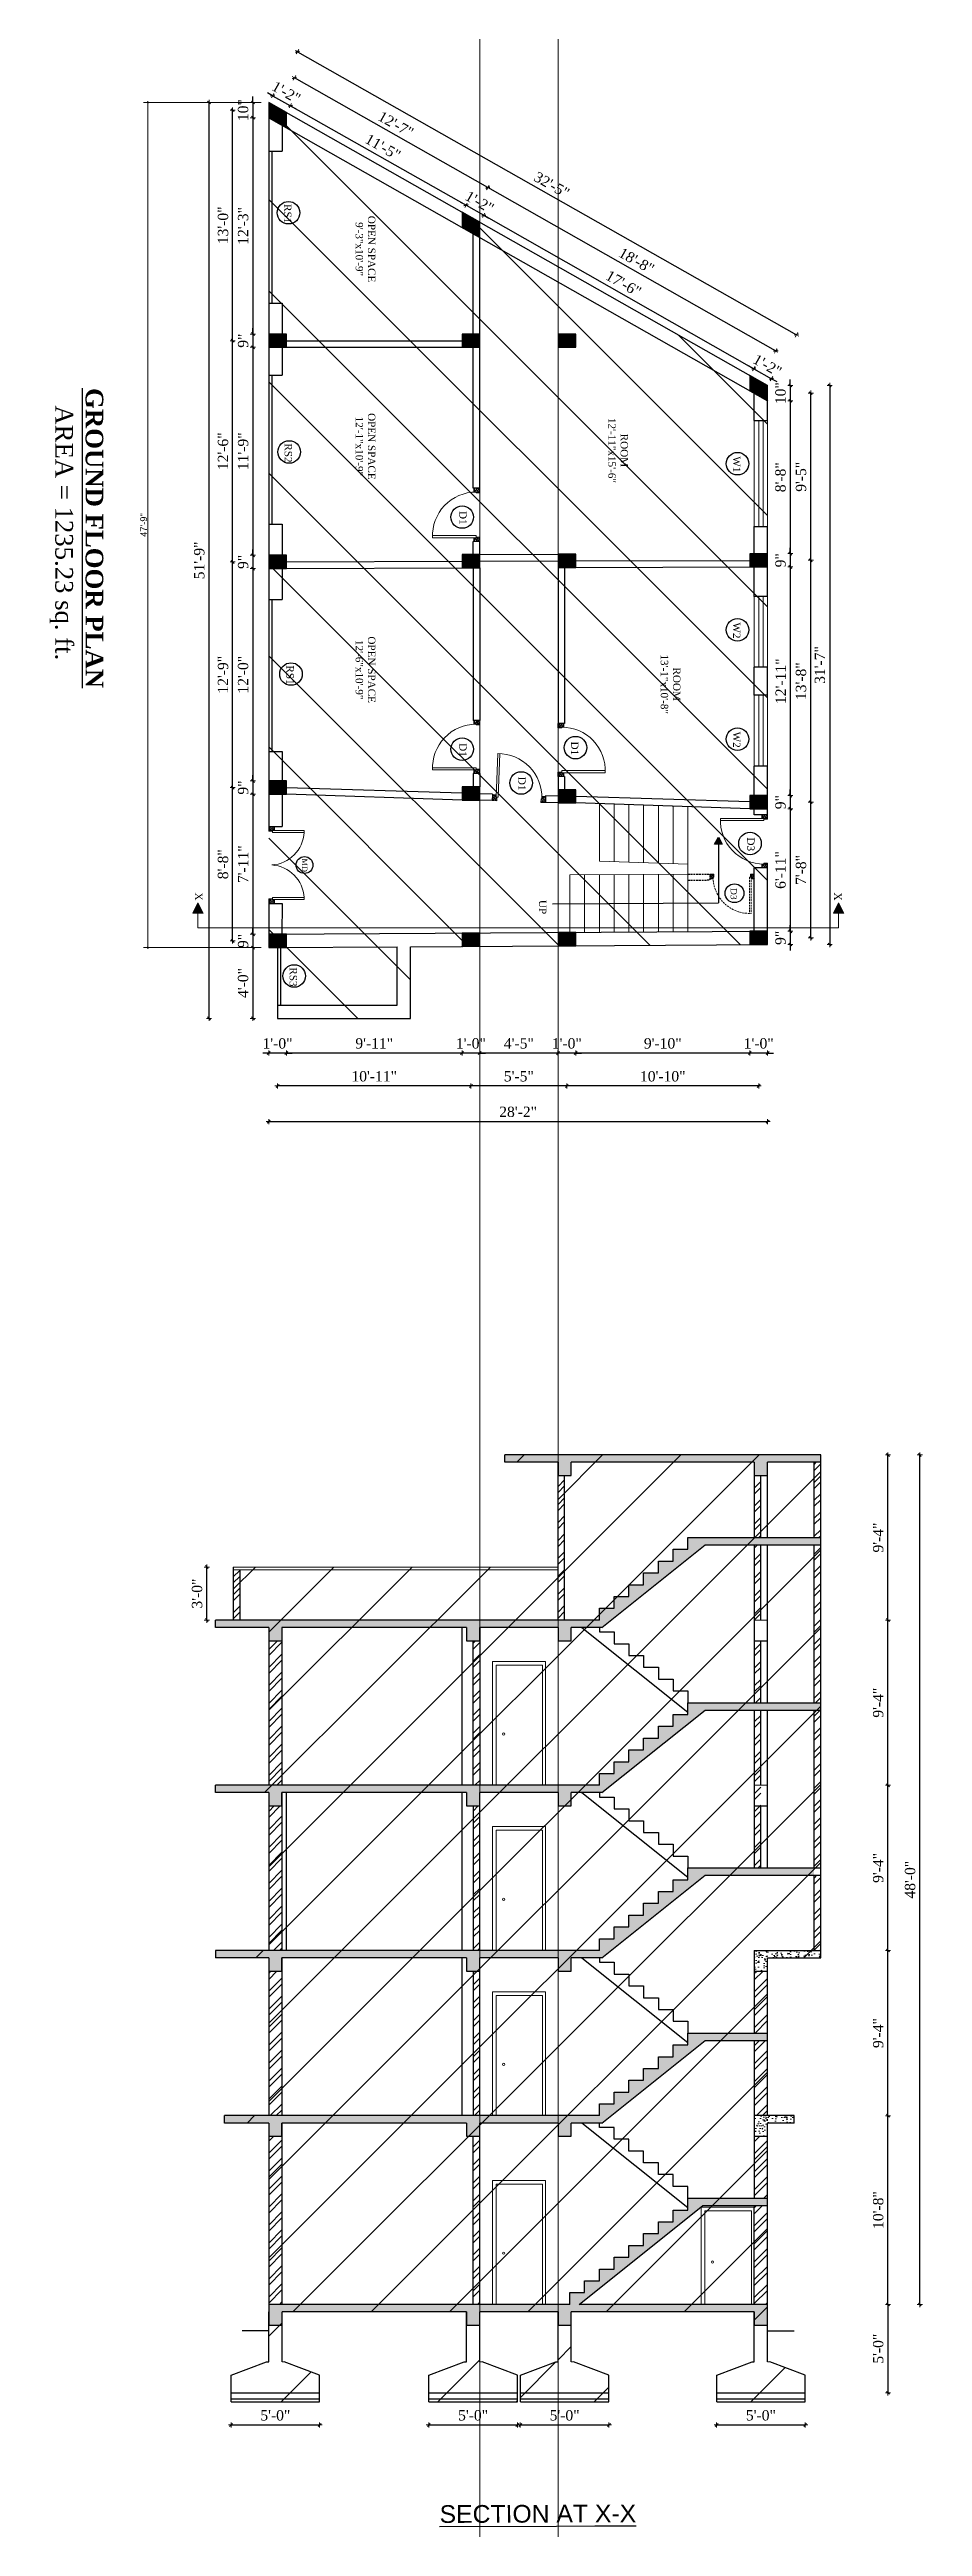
# Model space of a CAD drawing. Header units: inches. Extents: x 4069 to 291496, y -47643 to 12535.
# Drawn here: x 147384 to 147976, y -24318 to -22639 of the extents above; entities that cross this region are included whole.
import ezdxf

# ---------------------------------------------------------------- set-up
doc = ezdxf.new("R2010")
doc.units = ezdxf.units.IN
doc.header["$LTSCALE"] = 5
doc.header["$MEASUREMENT"] = 0
doc.linetypes.add('HIDDEN', pattern=[0.375, 0.25, -0.125])
for name, color, linetype, lineweight in [('A-WALL', 7, 'Continuous', 9), ('Dimension', 7, 'Continuous', 18), ('dimention', 5, 'Continuous', 9), ('DOOR', 62, 'Continuous', 0), ('Dw', 2, 'Continuous', 18), ('Railing', 43, 'Continuous', 18), ('tefriş', 30, 'Continuous', 9)]:
    doc.layers.add(name, color=color, linetype=linetype, lineweight=lineweight)
for name, color, linetype in [('column', 4, 'Continuous'), ('TEXT', 6, 'Continuous'), ('WALL', 7, 'Continuous')]:
    doc.layers.add(name, color=color, linetype=linetype)
doc.layers.add('dim line', color=7, linetype='Continuous', lineweight=15, true_color=0xfab2b2)
doc.styles.add('DIMTEXT', font='arial.ttf', dxfattribs={"height": 8})
doc.styles.add('ordinary', font='times.ttf')
doc.styles.get("Standard").update_dxf_attribs({"font": 'arial.ttf'})
doc.dimstyles.new('Copy of 96', dxfattribs={"dimtxt": 7, "dimasz": 4, "dimexe": 0.5, "dimexo": 0.5, "dimgap": 3, "dimtad": 1, "dimdec": 1, "dimzin": 11, "dimdsep": 46, "dimlunit": 4, "dimtxsty": 'ordinary', "dimblk": 'OBLIQUE', "dimcen": 0.09, "dimse1": 1, "dimse2": 1, "dimclrt": 6, "dimazin": 0, "dimtfac": 1, "dimtdec": 1, "dimtix": 1, "dimtmove": 2, "dimatfit": 3, "dimldrblk": 'leader', "dimfxl": 0.5, "dimfxlon": 1, "dimtolj": 1, "dimtzin": 0, "dimarcsym": 0})
doc.dimstyles.new('Standard$0', dxfattribs={"dimtxt": 6, "dimasz": 4, "dimexe": 3, "dimexo": 6, "dimgap": 3, "dimtad": 1, "dimdec": 1, "dimzin": 0, "dimdsep": 46, "dimlunit": 4, "dimtxsty": 'Standard', "dimcen": 0.09, "dimclrd": 6, "dimclre": 6, "dimclrt": 7, "dimadec": 0, "dimazin": 0, "dimtfac": 1, "dimtdec": 1, "dimtix": 1, "dimtofl": 0, "dimtmove": 1, "dimatfit": 3, "dimfxl": 1, "dimtolj": 1, "dimtzin": 0, "dimlwd": 18, "dimlwe": 18, "dimarcsym": 0})
pattern_1 = [(45, (139060.976, -22388.217), (-6.098796, 6.098796), []), (45, (139065.042, -22388.217), (-6.098796, 6.098796), [])]
pattern_2 = [(50, (139060.976, -22388.217), (7.172602, -0.6275213), [0.75, -8.25]), (355, (139060.976, -22388.217), (-1.3875133, 7.5219213), [0.6, -6.6]), (100.4514, (139061.574, -22388.2696), (5.785094, 6.8943954), [0.637402, -7.011421]), (46.1842, (139060.976, -22386.217), (10.6724105, -1.65519), [1.125, -12.375]), (96.6356, (139061.865, -22386.355), (9.346627, 9.741179), [0.956103, -10.51713]), (351.1842, (139060.976, -22386.217), (9.34662, 9.741186), [0.9, -9.9]), (21, (139061.976, -22386.717), (5.9690705, -4.026189), [0.75, -8.25]), (326, (139061.976, -22386.717), (2.4331533, 7.2515005), [0.6, -6.6]), (71.4514, (139062.4734, -22387.053), (8.4022263, 3.225305), [0.637402, -7.011421]), (37.5, (139060.976, -22388.2173), (0.12159855, 3.32893854), [0, -6.52, 0, -6.7, 0, -6.625]), (7.5, (139060.976, -22388.2173), (2.6306954, 3.9441171), [0, -3.82, 0, -6.37, 0, -2.525]), (327.5, (139058.746, -22388.2173), (5.3382244, -0.2255487), [0, -2.5, 0, -7.8, 0, -10.35]), (317.5, (139057.746, -22388.2173), (5.8318617, 1.0010498), [0, -3.25, 0, -5.18, 0, -7.35])]

msp = doc.modelspace()

# ---------------------------------------------------------------- texts
at = {"layer": 'column', "color": 0, "insert": (147715.06961, -24303.267), "char_height": 12, "width": 216.2724828, "attachment_point": 2, "rotation": 0.20565602, "style": 'DIMTEXT'}
msp.add_mtext('{\\LSECTION AT X-X}', dxfattribs=at)
at = {"layer": 'TEXT', "style": 'ordinary'}
for s, height, rotation, p in [('RS1', 5, 270.00038808, (147543.08586, -22743.29281)), ('RS2', 5, 270.00038808, (147543.50144, -22905.5116)), ('W1', 5, 270.00038808, (147847.32447, -22914.26503)), ('D1', 5, 270.00038808, (147661.89262, -22951.39182)), ('W2', 5, 270.00038808, (147847.32447, -23026.91679)), ('RS1', 5, 270.00038808, (147544.74812, -23056.08391)), ('D1', 5, 270.00038808, (147737.59285, -23107.68538)), ('W2', 5, 270.00038808, (147847.32447, -23100.98454)), ('D1', 5, 270.00038808, (147661.89262, -23108.81207)), ('D1', 5, 269.99961192, (147701.83868, -23131.63123)), ('D3', 5, 270.00038808, (147856.89262, -23172.74656)), ('MD', 3.75, 269.99961192, (147555.21572, -23186.98165)), ('D3', 4.1665, 269.99961192, (147845.75677, -23207.13804)), ('UP', 5, 269.99961192, (147715.83121, -23215.10623)), ('RS3', 5, 270.00038808, (147546.93962, -23260.79912))]:
    msp.add_text(s, height=height, rotation=rotation, dxfattribs=at).set_placement(p)
at = {"layer": 'TEXT', "char_height": 5, "attachment_point": 8, "rotation": 269.99961192, "style": 'ordinary'}
for s, insert in [('OPEN SPACE\\P9\'-3"x10\'-9"', (147591.56919, -22773.80468)), ('OPEN SPACE\\P12\'-1"x10\'-9"', (147591.56919, -22907.58045)), ('ROOM\\P12\'-11"x15\'-6"', (147762.7436, -22910.30379)), ('OPEN SPACE\\P12\'-6"x10\'-9"', (147591.56919, -23058.97086)), ('ROOM\\P13\'-1"x10\'-8"', (147798.29435, -23068.81244))]:
    msp.add_mtext_dynamic_manual_height_columns(s, width=101.5687276, gutter_width=1720.71691, heights=[0], dxfattribs=dict(at, insert=insert))
at = {"layer": 'TEXT', "char_height": 12, "width": 219.8150831, "attachment_point": 8, "rotation": 269.99961192, "style": 'ordinary'}
for s, insert in [('{\\fTimes New Roman|b1|i0|c0|p18;\\LGROUND FLOOR PLAN}', (147408.48989, -22969.75559)), ('AREA = 1235.23 sq. ft.', (147384.24914, -22966.17082))]:
    msp.add_mtext(s, dxfattribs=dict(at, insert=insert))

# ---------------------------------------------------------------- blocks, each defined once
blk = doc.blocks.new('oblique')
at = {"color": 0, "lineweight": -2}
blk.add_line((0.25, 0.25), (-0.25, -0.25), dxfattribs=at)
at = {"layer": 'dim line', "lineweight": 9}
for p, q in [((-0.4375, 0), (0.4375, 0)), ((0, 0.4375), (0, -0.4375))]:
    blk.add_line(p, q, dxfattribs=at)
blk = doc.blocks.new('*D4857')
at = {"layer": 'A-WALL', "color": 0, "lineweight": -2, "ltscale": 50, "transparency": 16777216}
blk.add_line((147952.3, -24167.4), (147952.3, -24039.4), dxfattribs=at)
at = {"layer": 'Defpoints', "color": 0, "ltscale": 50, "transparency": 16777216}
for p in [(147870.7, -24039.4), (147952.3, -24039.4), (147870.7, -24167.4)]:
    blk.add_point(p, dxfattribs=at)
at = {"layer": 'A-WALL', "color": 0, "lineweight": -2, "ltscale": 50, "transparency": 16777216, "xscale": 4, "yscale": 4, "zscale": 4}
for p, rotation in [((147952.3, -24039.4), 90), ((147952.3, -24167.4), 270)]:
    blk.add_blockref('oblique', p, dxfattribs=dict(at, rotation=rotation))
at = {"layer": 'A-WALL', "color": 6, "ltscale": 50, "transparency": 16777216, "insert": (147945.7, -24103.4), "char_height": 7, "attachment_point": 5, "rotation": 90, "style": 'ordinary'}
blk.add_mtext('\\A1;10\'-8"', dxfattribs=at)
blk = doc.blocks.new('_OBLIQUE')
at = {"color": 0, "linetype": 'ByBlock'}
blk.add_line((-0.5, -0.5), (0.5, 0.5), dxfattribs=at)
blk = doc.blocks.new('leader')
at = {"layer": 'Dimension'}
for p, q in [((0, -4.33), (0, 4.33)), ((-4.42, 0), (4.42, 0))]:
    blk.add_line(p, q, dxfattribs=at)
blk = doc.blocks.new('*D4858')
at = {"layer": 'A-WALL', "color": 0, "lineweight": -2, "ltscale": 50, "transparency": 16777216}
blk.add_line((147952.3, -24039.4), (147952.3, -23927.4), dxfattribs=at)
at = {"layer": 'Defpoints', "color": 0, "ltscale": 50, "transparency": 16777216}
for p in [(147738.9, -23927.4), (147952.3, -23927.4), (147870.7, -24039.4)]:
    blk.add_point(p, dxfattribs=at)
at = {"layer": 'A-WALL', "color": 0, "lineweight": -2, "ltscale": 50, "transparency": 16777216, "xscale": 4, "yscale": 4, "zscale": 4}
for p, rotation in [((147952.3, -23927.4), 90), ((147952.3, -24039.4), 270)]:
    blk.add_blockref('oblique', p, dxfattribs=dict(at, rotation=rotation))
at = {"layer": 'A-WALL', "color": 6, "ltscale": 50, "transparency": 16777216, "insert": (147945.7, -23983.4), "char_height": 7, "attachment_point": 5, "rotation": 90, "style": 'ordinary'}
blk.add_mtext('\\A1;9\'-4"', dxfattribs=at)
blk = doc.blocks.new('*D4859')
at = {"layer": 'A-WALL', "color": 0, "lineweight": -2, "ltscale": 50, "transparency": 16777216}
blk.add_line((147952.3, -23927.4), (147952.3, -23815.4), dxfattribs=at)
at = {"layer": 'Defpoints', "color": 0, "ltscale": 50, "transparency": 16777216}
for p in [(147742.7, -23815.4), (147952.3, -23815.4), (147738.9, -23927.4)]:
    blk.add_point(p, dxfattribs=at)
at = {"layer": 'A-WALL', "color": 0, "lineweight": -2, "ltscale": 50, "transparency": 16777216, "xscale": 4, "yscale": 4, "zscale": 4}
for p, rotation in [((147952.3, -23815.4), 90), ((147952.3, -23927.4), 270)]:
    blk.add_blockref('oblique', p, dxfattribs=dict(at, rotation=rotation))
at = {"layer": 'A-WALL', "color": 6, "ltscale": 50, "transparency": 16777216, "insert": (147945.7, -23871.4), "char_height": 7, "attachment_point": 5, "rotation": 90, "style": 'ordinary'}
blk.add_mtext('\\A1;9\'-4"', dxfattribs=at)
blk = doc.blocks.new('*D4860')
at = {"layer": 'A-WALL', "color": 0, "lineweight": -2, "ltscale": 50, "transparency": 16777216}
blk.add_line((147952.3, -23815.4), (147952.3, -23703.4), dxfattribs=at)
at = {"layer": 'Defpoints', "color": 0, "ltscale": 50, "transparency": 16777216}
for p in [(147749.1, -23703.4), (147952.3, -23703.4), (147742.7, -23815.4)]:
    blk.add_point(p, dxfattribs=at)
at = {"layer": 'A-WALL', "color": 0, "lineweight": -2, "ltscale": 50, "transparency": 16777216, "xscale": 4, "yscale": 4, "zscale": 4}
for p, rotation in [((147952.3, -23703.4), 90), ((147952.3, -23815.4), 270)]:
    blk.add_blockref('oblique', p, dxfattribs=dict(at, rotation=rotation))
at = {"layer": 'A-WALL', "color": 6, "ltscale": 50, "transparency": 16777216, "insert": (147945.7, -23759.4), "char_height": 7, "attachment_point": 5, "rotation": 90, "style": 'ordinary'}
blk.add_mtext('\\A1;9\'-4"', dxfattribs=at)
blk = doc.blocks.new('*D4861')
at = {"layer": 'A-WALL', "color": 0, "lineweight": -2, "ltscale": 50, "transparency": 16777216}
blk.add_line((147952.3, -23703.4), (147952.3, -23591.4), dxfattribs=at)
at = {"layer": 'Defpoints', "color": 0, "ltscale": 50, "transparency": 16777216}
for p in [(147755, -23591.4), (147952.3, -23591.4), (147749.1, -23703.4)]:
    blk.add_point(p, dxfattribs=at)
at = {"layer": 'A-WALL', "color": 0, "lineweight": -2, "ltscale": 50, "transparency": 16777216, "xscale": 4, "yscale": 4, "zscale": 4}
for p, rotation in [((147952.3, -23591.4), 90), ((147952.3, -23703.4), 270)]:
    blk.add_blockref('oblique', p, dxfattribs=dict(at, rotation=rotation))
at = {"layer": 'A-WALL', "color": 6, "ltscale": 50, "transparency": 16777216, "insert": (147945.7, -23647.4), "char_height": 7, "attachment_point": 5, "rotation": 90, "style": 'ordinary'}
blk.add_mtext('\\A1;9\'-4"', dxfattribs=at)
blk = doc.blocks.new('*D4862')
at = {"layer": 'A-WALL', "color": 0, "lineweight": -2, "ltscale": 50, "transparency": 16777216}
blk.add_line((147490.8, -23703.4), (147490.8, -23667.4), dxfattribs=at)
at = {"layer": 'Defpoints', "color": 0, "ltscale": 50, "transparency": 16777216}
for p in [(147490.8, -23667.4), (147508.7, -23667.4), (147496.7, -23703.4)]:
    blk.add_point(p, dxfattribs=at)
at = {"layer": 'A-WALL', "color": 0, "lineweight": -2, "ltscale": 50, "transparency": 16777216, "xscale": 4, "yscale": 4, "zscale": 4}
for p, rotation in [((147490.8, -23667.4), 90), ((147490.8, -23703.4), 270)]:
    blk.add_blockref('oblique', p, dxfattribs=dict(at, rotation=rotation))
at = {"layer": 'A-WALL', "color": 6, "ltscale": 50, "transparency": 16777216, "insert": (147484.2, -23685.4), "char_height": 7, "attachment_point": 5, "rotation": 90, "style": 'ordinary'}
blk.add_mtext('\\A1;3\'-0"', dxfattribs=at)
blk = doc.blocks.new('*D4851')
at = {"layer": 'A-WALL', "color": 0, "lineweight": -2, "ltscale": 50, "transparency": 16777216}
blk.add_line((147952.3, -24167.4), (147952.3, -24227.3), dxfattribs=at)
at = {"layer": 'Defpoints', "color": 0, "ltscale": 50, "transparency": 16777216}
for p in [(147870.7, -24167.4), (147896.2, -24227.3), (147952.3, -24227.3)]:
    blk.add_point(p, dxfattribs=at)
at = {"layer": 'A-WALL', "color": 0, "lineweight": -2, "ltscale": 50, "transparency": 16777216, "xscale": 4, "yscale": 4, "zscale": 4}
for p, rotation in [((147952.3, -24167.4), 90), ((147952.3, -24227.3), 270)]:
    blk.add_blockref('oblique', p, dxfattribs=dict(at, rotation=rotation))
at = {"layer": 'A-WALL', "color": 6, "ltscale": 50, "transparency": 16777216, "insert": (147945.7, -24197.4), "char_height": 7, "attachment_point": 5, "rotation": 90, "style": 'ordinary'}
blk.add_mtext('\\A1;5\'-0"', dxfattribs=at)
blk = doc.blocks.new('*D4852')
at = {"layer": 'A-WALL', "color": 0, "lineweight": -2, "ltscale": 50, "transparency": 16777216}
blk.add_line((147973.9, -24167.4), (147973.9, -23591.4), dxfattribs=at)
at = {"layer": 'Defpoints', "color": 0, "ltscale": 50, "transparency": 16777216}
for p in [(147870.7, -23591.4), (147973.9, -23591.4), (147870.7, -24167.4)]:
    blk.add_point(p, dxfattribs=at)
at = {"layer": 'A-WALL', "color": 0, "lineweight": -2, "ltscale": 50, "transparency": 16777216, "xscale": 4, "yscale": 4, "zscale": 4}
for p, rotation in [((147973.9, -23591.4), 90), ((147973.9, -24167.4), 270)]:
    blk.add_blockref('oblique', p, dxfattribs=dict(at, rotation=rotation))
at = {"layer": 'A-WALL', "color": 6, "ltscale": 50, "transparency": 16777216, "insert": (147967.3, -23879.4), "char_height": 7, "attachment_point": 5, "rotation": 90, "style": 'ordinary'}
blk.add_mtext('\\A1;48\'-0"', dxfattribs=at)
blk = doc.blocks.new('*D4853')
at = {"layer": 'A-WALL', "color": 0, "lineweight": -2, "ltscale": 50, "transparency": 16777216}
blk.add_line((147507.2, -24249.1), (147567.2, -24249.1), dxfattribs=at)
at = {"layer": 'Defpoints', "color": 0, "ltscale": 50, "transparency": 16777216}
for p in [(147507.2, -24233.3), (147567.2, -24233.3), (147567.2, -24249.1)]:
    blk.add_point(p, dxfattribs=at)
at = {"layer": 'A-WALL', "color": 0, "lineweight": -2, "ltscale": 50, "transparency": 16777216, "xscale": 4, "yscale": 4, "zscale": 4, "rotation": 180}
blk.add_blockref('oblique', (147507.2, -24249.1), dxfattribs=at)
at = {"layer": 'A-WALL', "color": 0, "lineweight": -2, "ltscale": 50, "transparency": 16777216, "xscale": 4, "yscale": 4, "zscale": 4}
blk.add_blockref('oblique', (147567.2, -24249.1), dxfattribs=at)
at = {"layer": 'A-WALL', "color": 6, "ltscale": 50, "transparency": 16777216, "insert": (147537.2, -24242.6), "char_height": 7, "attachment_point": 5, "style": 'ordinary'}
blk.add_mtext('\\A1;5\'-0"', dxfattribs=at)
blk = doc.blocks.new('*D4854')
at = {"layer": 'A-WALL', "color": 0, "lineweight": -2, "ltscale": 50, "transparency": 16777216}
blk.add_line((147641.2, -24249.1), (147701.2, -24249.1), dxfattribs=at)
at = {"layer": 'Defpoints', "color": 0, "ltscale": 50, "transparency": 16777216}
for p in [(147641.2, -24233.3), (147701.2, -24233.3), (147701.2, -24249.1)]:
    blk.add_point(p, dxfattribs=at)
at = {"layer": 'A-WALL', "color": 0, "lineweight": -2, "ltscale": 50, "transparency": 16777216, "xscale": 4, "yscale": 4, "zscale": 4, "rotation": 180}
blk.add_blockref('oblique', (147641.2, -24249.1), dxfattribs=at)
at = {"layer": 'A-WALL', "color": 0, "lineweight": -2, "ltscale": 50, "transparency": 16777216, "xscale": 4, "yscale": 4, "zscale": 4}
blk.add_blockref('oblique', (147701.2, -24249.1), dxfattribs=at)
at = {"layer": 'A-WALL', "color": 6, "ltscale": 50, "transparency": 16777216, "insert": (147671.2, -24242.6), "char_height": 7, "attachment_point": 5, "style": 'ordinary'}
blk.add_mtext('\\A1;5\'-0"', dxfattribs=at)
blk = doc.blocks.new('*D4855')
at = {"layer": 'A-WALL', "color": 0, "lineweight": -2, "ltscale": 50, "transparency": 16777216}
blk.add_line((147703.2, -24249.1), (147763.2, -24249.1), dxfattribs=at)
at = {"layer": 'Defpoints', "color": 0, "ltscale": 50, "transparency": 16777216}
for p in [(147703.2, -24233.3), (147763.2, -24233.3), (147763.2, -24249.1)]:
    blk.add_point(p, dxfattribs=at)
at = {"layer": 'A-WALL', "color": 0, "lineweight": -2, "ltscale": 50, "transparency": 16777216, "xscale": 4, "yscale": 4, "zscale": 4, "rotation": 180}
blk.add_blockref('oblique', (147703.2, -24249.1), dxfattribs=at)
at = {"layer": 'A-WALL', "color": 0, "lineweight": -2, "ltscale": 50, "transparency": 16777216, "xscale": 4, "yscale": 4, "zscale": 4}
blk.add_blockref('oblique', (147763.2, -24249.1), dxfattribs=at)
at = {"layer": 'A-WALL', "color": 6, "ltscale": 50, "transparency": 16777216, "insert": (147733.2, -24242.6), "char_height": 7, "attachment_point": 5, "style": 'ordinary'}
blk.add_mtext('\\A1;5\'-0"', dxfattribs=at)
blk = doc.blocks.new('*D4856')
at = {"layer": 'A-WALL', "color": 0, "lineweight": -2, "ltscale": 50, "transparency": 16777216}
blk.add_line((147836.2, -24249.1), (147896.2, -24249.1), dxfattribs=at)
at = {"layer": 'Defpoints', "color": 0, "ltscale": 50, "transparency": 16777216}
for p in [(147836.2, -24233.3), (147896.2, -24233.3), (147896.2, -24249.1)]:
    blk.add_point(p, dxfattribs=at)
at = {"layer": 'A-WALL', "color": 0, "lineweight": -2, "ltscale": 50, "transparency": 16777216, "xscale": 4, "yscale": 4, "zscale": 4, "rotation": 180}
blk.add_blockref('oblique', (147836.2, -24249.1), dxfattribs=at)
at = {"layer": 'A-WALL', "color": 0, "lineweight": -2, "ltscale": 50, "transparency": 16777216, "xscale": 4, "yscale": 4, "zscale": 4}
blk.add_blockref('oblique', (147896.2, -24249.1), dxfattribs=at)
at = {"layer": 'A-WALL', "color": 6, "ltscale": 50, "transparency": 16777216, "insert": (147866.2, -24242.6), "char_height": 7, "attachment_point": 5, "style": 'ordinary'}
blk.add_mtext('\\A1;5\'-0"', dxfattribs=at)
blk = doc.blocks.new('C1a')
at = {"color": 1, "ltscale": 5}
for p, q in [((18657.7, 4625.8), (18648.7, 4625.8)), ((18648.7, 4625.8), (18648.8, 4613.8)), ((18657.8, 4613.8), (18657.7, 4625.8)), ((18648.8, 4613.8), (18657.8, 4613.8))]:
    blk.add_line(p, q, dxfattribs=at)
blk = doc.blocks.new('c2a')
at = {"color": 1, "ltscale": 5}
for p, q in [((18091.6, 4625.8), (18084.8, 4613.8)), ((18102, 4625.8), (18091.6, 4625.8)), ((18095.2, 4613.8), (18102, 4625.8)), ((18084.8, 4613.8), (18095.2, 4613.8))]:
    blk.add_line(p, q, dxfattribs=at)
blk = doc.blocks.new('A$C27B36B59')
at = {"layer": 'DOOR'}
for p, q in [((0, 4), (0, 0)), ((2.5, 4), (0, 4)), ((0, 0), (3, 0)), ((2.5, 2.5), (2.5, 4)), ((3, 2.5), (2.5, 2.5)), ((3, 0), (3, 2.5))]:
    blk.add_line(p, q, dxfattribs=at)
for centre, radius, start, end in [((-1.4, -0.5), 4.75, 22.1411, 72.838), ((1.3, 2.1), 1.64, 45.138, 144.8948), ((2.2, 0.3), 2.49, 83.3149, 152.658), ((0.1, 0.4), 2.05, 349.4875, 93.6805), ((2, -0.5), 2.01, 58.7447, 166.495), ((-0.1, 0.3), 1.13, 343.542, 86.947), ((2.1, -0.4), 1.17, 38.2816, 160.1519)]:
    blk.add_arc(centre, radius, start, end, dxfattribs=at)
blk = doc.blocks.new('D2')
at = {"layer": 'DOOR'}
for p, q in [((74474, 24047.6), (74474, 24018.1)), ((74474, 24047.6), (74475.5, 24047.6)), ((74475.5, 24047.6), (74475.5, 24018.1))]:
    blk.add_line(p, q, dxfattribs=at)
blk.add_arc((74474, 24047.6), 29.5, 180, 272.9146, dxfattribs=at)
at = {"layer": 'DOOR', "xscale": -1, "rotation": 180}
blk.add_blockref('A$C27B36B59', (74442, 24050.1), dxfattribs=at)
at = {"layer": 'DOOR', "rotation": 180}
blk.add_blockref('A$C27B36B59', (74478, 24050.1), dxfattribs=at)
blk = doc.blocks.new('smalldoor hidden')
at = {"layer": 'DOOR', "linetype": 'HIDDEN'}
for p, q in [((9851.6, -757.2), (9876.2, -757.2)), ((9851.6, -758.4), (9851.6, -757.2)), ((9851.6, -758.4), (9876.2, -758.4))]:
    blk.add_line(p, q, dxfattribs=at)
blk.add_arc((9851.6, -758.4), 24.6, 270, 2.9146, dxfattribs=at)
at = {"layer": 'DOOR', "linetype": 'HIDDEN', "yscale": 0.8333000000020547, "zscale": 0.8333000000002357, "rotation": 270}
for p, xscale in [((9849.5, -755.1), 0.8332999999984168), ((9849.5, -785.1), -0.8332999999984168)]:
    blk.add_blockref('A$C27B36B59', p, dxfattribs=dict(at, xscale=xscale))
blk = doc.blocks.new('x-x')
at = {"ltscale": 5}
for points in [[(11364, -701.5), (11364, -694.5), (11357.1, -698.1)], [(11364, -1135.5), (11364, -1128.5), (11357.1, -1132.1)]]:
    blk.add_hatch(color=256, dxfattribs=at).paths.add_polyline_path(points)
for p, q in [((11364, -694.5), (11357.1, -698.1)), ((11357.1, -698.1), (11364, -701.5)), ((11364, -701.5), (11364, -694.5)), ((11374.1, -698.1), (11364, -698.1)), ((11374.1, -698.1), (11374.1, -1132.1)), ((11364, -1128.5), (11357.1, -1132.1)), ((11357.1, -1132.1), (11364, -1135.5)), ((11364, -1135.5), (11364, -1128.5)), ((11374.1, -1132.1), (11364, -1132.1))]:
    blk.add_line(p, q, dxfattribs=at)
at = {"layer": 'A-WALL', "color": 1, "ltscale": 5}
blk.add_line((11374.1, -1120.1), (11374.1, -1132.1), dxfattribs=at)
at = {"layer": 'TEXT', "style": 'ordinary'}
for p in [(11350.1, -701), (11350.1, -1134.1)]:
    blk.add_text('X', height=5, dxfattribs=at).set_placement(p)
blk = doc.blocks.new('*D4875')
at = {"layer": 'A-WALL', "color": 0, "lineweight": -2, "ltscale": 50, "transparency": 16777216}
blk.add_line((147508.3, -23242.9), (147508.3, -23138.9), dxfattribs=at)
at = {"layer": 'Defpoints', "color": 0, "ltscale": 50, "transparency": 16777216}
for p in [(147508.3, -23138.9), (147532.7, -23138.9), (147532.7, -23242.9)]:
    blk.add_point(p, dxfattribs=at)
at = {"layer": 'A-WALL', "color": 0, "lineweight": -2, "ltscale": 50, "transparency": 16777216, "xscale": 4, "yscale": 4, "zscale": 4}
for p, rotation in [((147508.3, -23138.9), 90), ((147508.3, -23242.9), 270)]:
    blk.add_blockref('oblique', p, dxfattribs=dict(at, rotation=rotation))
at = {"layer": 'A-WALL', "color": 6, "ltscale": 50, "transparency": 16777216, "insert": (147501.8, -23190.9), "char_height": 7, "attachment_point": 5, "rotation": 90, "style": 'ordinary'}
blk.add_mtext('\\A1;8\'-8"', dxfattribs=at)
blk = doc.blocks.new('*D4876')
at = {"layer": 'A-WALL', "color": 0, "lineweight": -2, "ltscale": 50, "transparency": 16777216}
blk.add_line((147508.3, -23138.9), (147508.3, -22985.9), dxfattribs=at)
at = {"layer": 'Defpoints', "color": 0, "ltscale": 50, "transparency": 16777216}
for p in [(147508.3, -22985.9), (147532.7, -22985.9), (147532.7, -23138.9)]:
    blk.add_point(p, dxfattribs=at)
at = {"layer": 'A-WALL', "color": 0, "lineweight": -2, "ltscale": 50, "transparency": 16777216, "xscale": 4, "yscale": 4, "zscale": 4}
for p, rotation in [((147508.3, -22985.9), 90), ((147508.3, -23138.9), 270)]:
    blk.add_blockref('oblique', p, dxfattribs=dict(at, rotation=rotation))
at = {"layer": 'A-WALL', "color": 6, "ltscale": 50, "transparency": 16777216, "insert": (147501.8, -23062.4), "char_height": 7, "attachment_point": 5, "rotation": 90, "style": 'ordinary'}
blk.add_mtext('\\A1;12\'-9"', dxfattribs=at)
blk = doc.blocks.new('*D4877')
at = {"layer": 'A-WALL', "color": 0, "lineweight": -2, "ltscale": 50, "transparency": 16777216}
blk.add_line((147508.3, -22985.9), (147508.3, -22835.9), dxfattribs=at)
at = {"layer": 'Defpoints', "color": 0, "ltscale": 50, "transparency": 16777216}
for p in [(147508.3, -22835.9), (147532.7, -22835.9), (147532.7, -22985.9)]:
    blk.add_point(p, dxfattribs=at)
at = {"layer": 'A-WALL', "color": 0, "lineweight": -2, "ltscale": 50, "transparency": 16777216, "xscale": 4, "yscale": 4, "zscale": 4}
for p, rotation in [((147508.3, -22835.9), 90), ((147508.3, -22985.9), 270)]:
    blk.add_blockref('oblique', p, dxfattribs=dict(at, rotation=rotation))
at = {"layer": 'A-WALL', "color": 6, "ltscale": 50, "transparency": 16777216, "insert": (147501.8, -22910.9), "char_height": 7, "attachment_point": 5, "rotation": 90, "style": 'ordinary'}
blk.add_mtext('\\A1;12\'-6"', dxfattribs=at)
blk = doc.blocks.new('*D4878')
at = {"layer": 'A-WALL', "color": 0, "lineweight": -2, "ltscale": 50, "transparency": 16777216}
blk.add_line((147508.3, -22835.9), (147508.3, -22679.6), dxfattribs=at)
at = {"layer": 'Defpoints', "color": 0, "ltscale": 50, "transparency": 16777216}
for p in [(147508.3, -22679.6), (147532.7, -22679.6), (147532.7, -22835.9)]:
    blk.add_point(p, dxfattribs=at)
at = {"layer": 'A-WALL', "color": 0, "lineweight": -2, "ltscale": 50, "transparency": 16777216, "xscale": 4, "yscale": 4, "zscale": 4}
for p, rotation in [((147508.3, -22679.6), 90), ((147508.3, -22835.9), 270)]:
    blk.add_blockref('oblique', p, dxfattribs=dict(at, rotation=rotation))
at = {"layer": 'A-WALL', "color": 6, "ltscale": 50, "transparency": 16777216, "insert": (147501.8, -22757.7), "char_height": 7, "attachment_point": 5, "rotation": 90, "style": 'ordinary'}
blk.add_mtext('\\A1;13\'-0"', dxfattribs=at)
blk = doc.blocks.new('*D4863')
at = {"layer": 'A-WALL', "color": 0, "lineweight": -2, "ltscale": 50, "transparency": 16777216}
blk.add_line((147492.3, -23295.4), (147492.3, -22674.4), dxfattribs=at)
at = {"layer": 'Defpoints', "color": 0, "ltscale": 50, "transparency": 16777216}
for p in [(147492.3, -22674.4), (147535.9, -22674.4), (147541.9, -23295.4)]:
    blk.add_point(p, dxfattribs=at)
at = {"layer": 'A-WALL', "color": 0, "lineweight": -2, "ltscale": 50, "transparency": 16777216, "xscale": 4, "yscale": 4, "zscale": 4}
for p, rotation in [((147492.3, -22674.4), 90), ((147492.3, -23295.4), 270)]:
    blk.add_blockref('oblique', p, dxfattribs=dict(at, rotation=rotation))
at = {"layer": 'A-WALL', "color": 6, "ltscale": 50, "transparency": 16777216, "insert": (147485.7, -22984.9), "char_height": 7, "attachment_point": 5, "rotation": 90, "style": 'ordinary'}
blk.add_mtext('\\A1;51\'-9"', dxfattribs=at)
blk = doc.blocks.new('*D4879')
at = {"layer": 'A-WALL', "color": 0, "lineweight": -2, "ltscale": 50, "transparency": 16777216}
for p, q in [((147535.4, -22669.8), (147531.9, -22667.8)), ((147535.4, -22669.8), (147547.4, -22676.6)), ((147547.4, -22676.6), (147550.9, -22678.5))]:
    blk.add_line(p, q, dxfattribs=at)
at = {"layer": 'Defpoints', "color": 0, "ltscale": 50, "transparency": 16777216}
for p in [(147532.7, -22674.4), (147544.7, -22681.2), (147547.4, -22676.6)]:
    blk.add_point(p, dxfattribs=at)
at = {"layer": 'A-WALL', "color": 0, "lineweight": -2, "ltscale": 50, "transparency": 16777216, "xscale": 4, "yscale": 4, "zscale": 4}
for p, rotation in [((147535.4, -22669.8), 330.4114854943178), ((147547.4, -22676.6), 150.4114854943178)]:
    blk.add_blockref('oblique', p, dxfattribs=dict(at, rotation=rotation))
at = {"layer": 'A-WALL', "color": 6, "ltscale": 50, "transparency": 16777216, "insert": (147544.6, -22667.5), "char_height": 7, "attachment_point": 5, "rotation": 330.4115, "style": 'ordinary'}
blk.add_mtext('\\A1;1\'-2"', dxfattribs=at)
blk = doc.blocks.new('*D4880')
at = {"layer": 'A-WALL', "color": 0, "lineweight": -2, "ltscale": 50, "transparency": 16777216}
blk.add_line((147547.4, -22676.6), (147666.4, -22744.1), dxfattribs=at)
at = {"layer": 'Defpoints', "color": 0, "ltscale": 50, "transparency": 16777216}
for p in [(147544.7, -22681.2), (147663.7, -22748.8), (147666.4, -22744.1)]:
    blk.add_point(p, dxfattribs=at)
at = {"layer": 'A-WALL', "color": 0, "lineweight": -2, "ltscale": 50, "transparency": 16777216, "xscale": 4, "yscale": 4, "zscale": 4}
for p, rotation in [((147547.4, -22676.6), 150.4114854943182), ((147666.4, -22744.1), 330.4114854943182)]:
    blk.add_blockref('oblique', p, dxfattribs=dict(at, rotation=rotation))
at = {"layer": 'A-WALL', "color": 6, "ltscale": 50, "transparency": 16777216, "insert": (147610.1, -22704.6), "char_height": 7, "attachment_point": 5, "rotation": 330.4115, "style": 'ordinary'}
blk.add_mtext('\\A1;11\'-5"', dxfattribs=at)
blk = doc.blocks.new('*D4881')
at = {"layer": 'A-WALL', "color": 0, "lineweight": -2, "ltscale": 50, "transparency": 16777216}
for p, q in [((147666.4, -22744.1), (147662.9, -22742.2)), ((147666.4, -22744.1), (147678.4, -22750.9)), ((147678.4, -22750.9), (147681.9, -22752.9))]:
    blk.add_line(p, q, dxfattribs=at)
at = {"layer": 'Defpoints', "color": 0, "ltscale": 50, "transparency": 16777216}
for p in [(147663.7, -22748.8), (147675.7, -22755.6), (147678.4, -22750.9)]:
    blk.add_point(p, dxfattribs=at)
at = {"layer": 'A-WALL', "color": 0, "lineweight": -2, "ltscale": 50, "transparency": 16777216, "xscale": 4, "yscale": 4, "zscale": 4}
for p, rotation in [((147666.4, -22744.1), 330.4114854943182), ((147678.4, -22750.9), 150.4114854943182)]:
    blk.add_blockref('oblique', p, dxfattribs=dict(at, rotation=rotation))
at = {"layer": 'A-WALL', "color": 6, "ltscale": 50, "transparency": 16777216, "insert": (147675.6, -22741.9), "char_height": 7, "attachment_point": 5, "rotation": 330.4115, "style": 'ordinary'}
blk.add_mtext('\\A1;1\'-2"', dxfattribs=at)
blk = doc.blocks.new('*D4882')
at = {"layer": 'A-WALL', "color": 0, "lineweight": -2, "ltscale": 50, "transparency": 16777216}
blk.add_line((147678.4, -22750.9), (147861.4, -22854.9), dxfattribs=at)
at = {"layer": 'Defpoints', "color": 0, "ltscale": 50, "transparency": 16777216}
for p in [(147675.7, -22755.6), (147861.4, -22854.9), (147858.7, -22859.5)]:
    blk.add_point(p, dxfattribs=at)
at = {"layer": 'A-WALL', "color": 0, "lineweight": -2, "ltscale": 50, "transparency": 16777216, "xscale": 4, "yscale": 4, "zscale": 4}
for p, rotation in [((147678.4, -22750.9), 150.4114854943182), ((147861.4, -22854.9), 330.4114854943182)]:
    blk.add_blockref('oblique', p, dxfattribs=dict(at, rotation=rotation))
at = {"layer": 'A-WALL', "color": 6, "ltscale": 50, "transparency": 16777216, "insert": (147773.1, -22797.2), "char_height": 7, "attachment_point": 5, "rotation": 330.4115, "style": 'ordinary'}
blk.add_mtext('\\A1;17\'-6"', dxfattribs=at)
blk = doc.blocks.new('*D4883')
at = {"layer": 'A-WALL', "color": 0, "lineweight": -2, "ltscale": 50, "transparency": 16777216}
for p, q in [((147861.4, -22854.9), (147857.9, -22852.9)), ((147861.4, -22854.9), (147873.4, -22861.7)), ((147873.4, -22861.7), (147876.9, -22863.6))]:
    blk.add_line(p, q, dxfattribs=at)
at = {"layer": 'Defpoints', "color": 0, "ltscale": 50, "transparency": 16777216}
for p in [(147858.7, -22859.5), (147870.7, -22866.3), (147873.4, -22861.7)]:
    blk.add_point(p, dxfattribs=at)
at = {"layer": 'A-WALL', "color": 0, "lineweight": -2, "ltscale": 50, "transparency": 16777216, "xscale": 4, "yscale": 4, "zscale": 4}
for p, rotation in [((147861.4, -22854.9), 330.4114854943182), ((147873.4, -22861.7), 150.4114854943182)]:
    blk.add_blockref('oblique', p, dxfattribs=dict(at, rotation=rotation))
at = {"layer": 'A-WALL', "color": 6, "ltscale": 50, "transparency": 16777216, "insert": (147870.6, -22852.6), "char_height": 7, "attachment_point": 5, "rotation": 330.4115, "style": 'ordinary'}
blk.add_mtext('\\A1;1\'-2"', dxfattribs=at)
blk = doc.blocks.new('*D4884')
at = {"layer": 'A-WALL', "color": 0, "lineweight": -2, "ltscale": 50, "transparency": 16777216}
blk.add_line((147876.2, -22842.8), (147681.2, -22732.1), dxfattribs=at)
at = {"layer": 'Defpoints', "color": 0, "ltscale": 50, "transparency": 16777216}
for p in [(147681.2, -22732.1), (147669.7, -22752.2), (147864.7, -22862.9)]:
    blk.add_point(p, dxfattribs=at)
at = {"layer": 'A-WALL', "color": 0, "lineweight": -2, "ltscale": 50, "transparency": 16777216, "xscale": 4, "yscale": 4, "zscale": 4}
for p, rotation in [((147681.2, -22732.1), 150.4114854942596), ((147876.2, -22842.8), 330.4114854942596)]:
    blk.add_blockref('oblique', p, dxfattribs=dict(at, rotation=rotation))
at = {"layer": 'A-WALL', "color": 6, "ltscale": 50, "transparency": 16777216, "insert": (147781.9, -22781.7), "char_height": 7, "attachment_point": 5, "rotation": 330.4115, "style": 'ordinary'}
blk.add_mtext('\\A1;18\'-8"', dxfattribs=at)
blk = doc.blocks.new('*D4885')
at = {"layer": 'A-WALL', "color": 0, "lineweight": -2, "ltscale": 50, "transparency": 16777216}
blk.add_line((147681.2, -22732.1), (147550.2, -22657.7), dxfattribs=at)
at = {"layer": 'Defpoints', "color": 0, "ltscale": 50, "transparency": 16777216}
for p in [(147550.2, -22657.7), (147538.7, -22677.8), (147669.7, -22752.2)]:
    blk.add_point(p, dxfattribs=at)
at = {"layer": 'A-WALL', "color": 0, "lineweight": -2, "ltscale": 50, "transparency": 16777216, "xscale": 4, "yscale": 4, "zscale": 4}
for p, rotation in [((147550.2, -22657.7), 150.4114854943182), ((147681.2, -22732.1), 330.4114854943182)]:
    blk.add_blockref('oblique', p, dxfattribs=dict(at, rotation=rotation))
at = {"layer": 'A-WALL', "color": 6, "ltscale": 50, "transparency": 16777216, "insert": (147618.9, -22689.2), "char_height": 7, "attachment_point": 5, "rotation": 330.4115, "style": 'ordinary'}
blk.add_mtext('\\A1;12\'-7"', dxfattribs=at)
blk = doc.blocks.new('*D4864')
at = {"layer": 'A-WALL', "color": 0, "lineweight": -2, "ltscale": 50, "transparency": 16777216}
blk.add_line((147552.3, -22640), (147890.3, -22831.9), dxfattribs=at)
at = {"layer": 'Defpoints', "color": 0, "ltscale": 50, "transparency": 16777216}
for p in [(147532.7, -22674.4), (147890.3, -22831.9), (147870.7, -22866.3)]:
    blk.add_point(p, dxfattribs=at)
at = {"layer": 'A-WALL', "color": 0, "lineweight": -2, "ltscale": 50, "transparency": 16777216, "xscale": 4, "yscale": 4, "zscale": 4}
for p, rotation in [((147552.3, -22640), 150.4114854942656), ((147890.3, -22831.9), 330.4114854942656)]:
    blk.add_blockref('oblique', p, dxfattribs=dict(at, rotation=rotation))
at = {"layer": 'A-WALL', "color": 6, "ltscale": 50, "transparency": 16777216, "insert": (147724.5, -22730.3), "char_height": 7, "attachment_point": 5, "rotation": 330.4115, "style": 'ordinary'}
blk.add_mtext('\\A1;32\'-5"', dxfattribs=at)
blk = doc.blocks.new('*D4886')
at = {"layer": 'A-WALL', "color": 0, "lineweight": -2, "ltscale": 50, "transparency": 16777216}
for p, q in [((147886.1, -22866.3), (147886.1, -22862.3)), ((147886.1, -22866.3), (147886.1, -22876.7)), ((147886.1, -22876.7), (147886.1, -22880.7))]:
    blk.add_line(p, q, dxfattribs=at)
at = {"layer": 'Defpoints', "color": 0, "ltscale": 50, "transparency": 16777216}
for p in [(147870.7, -22866.3), (147870.7, -22876.7), (147886.1, -22876.7)]:
    blk.add_point(p, dxfattribs=at)
at = {"layer": 'A-WALL', "color": 0, "lineweight": -2, "ltscale": 50, "transparency": 16777216, "xscale": 4, "yscale": 4, "zscale": 4}
for p, rotation in [((147886.1, -22866.3), 270), ((147886.1, -22876.7), 90)]:
    blk.add_blockref('oblique', p, dxfattribs=dict(at, rotation=rotation))
at = {"layer": 'A-WALL', "color": 6, "ltscale": 50, "transparency": 16777216, "insert": (147879.5, -22871.5), "char_height": 7, "attachment_point": 5, "rotation": 90, "style": 'ordinary'}
blk.add_mtext('\\A1;10"', dxfattribs=at)
blk = doc.blocks.new('*D4887')
at = {"layer": 'A-WALL', "color": 0, "lineweight": -2, "ltscale": 50, "transparency": 16777216}
blk.add_line((147886.1, -22876.7), (147886.1, -22980.3), dxfattribs=at)
at = {"layer": 'Defpoints', "color": 0, "ltscale": 50, "transparency": 16777216}
for p in [(147870.7, -22876.7), (147870.7, -22980.3), (147886.1, -22980.3)]:
    blk.add_point(p, dxfattribs=at)
at = {"layer": 'A-WALL', "color": 0, "lineweight": -2, "ltscale": 50, "transparency": 16777216, "xscale": 4, "yscale": 4, "zscale": 4}
for p, rotation in [((147886.1, -22876.7), 90), ((147886.1, -22980.3), 270)]:
    blk.add_blockref('oblique', p, dxfattribs=dict(at, rotation=rotation))
at = {"layer": 'A-WALL', "color": 6, "ltscale": 50, "transparency": 16777216, "insert": (147879.5, -22928.5), "char_height": 7, "attachment_point": 5, "rotation": 90, "style": 'ordinary'}
blk.add_mtext('\\A1;8\'-8"', dxfattribs=at)
blk = doc.blocks.new('*D4888')
at = {"layer": 'A-WALL', "color": 0, "lineweight": -2, "ltscale": 50, "transparency": 16777216}
for p, q in [((147886.1, -22980.3), (147886.1, -22976.3)), ((147886.1, -22980.3), (147886.1, -22989.3)), ((147886.1, -22989.3), (147886.1, -22993.3))]:
    blk.add_line(p, q, dxfattribs=at)
at = {"layer": 'Defpoints', "color": 0, "ltscale": 50, "transparency": 16777216}
for p in [(147870.7, -22980.3), (147870.7, -22989.3), (147886.1, -22989.3)]:
    blk.add_point(p, dxfattribs=at)
at = {"layer": 'A-WALL', "color": 0, "lineweight": -2, "ltscale": 50, "transparency": 16777216, "xscale": 4, "yscale": 4, "zscale": 4}
for p, rotation in [((147886.1, -22980.3), 270), ((147886.1, -22989.3), 90)]:
    blk.add_blockref('oblique', p, dxfattribs=dict(at, rotation=rotation))
at = {"layer": 'A-WALL', "color": 6, "ltscale": 50, "transparency": 16777216, "insert": (147879.5, -22984.8), "char_height": 7, "attachment_point": 5, "rotation": 90, "style": 'ordinary'}
blk.add_mtext('\\A1;9"', dxfattribs=at)
blk = doc.blocks.new('*D4889')
at = {"layer": 'A-WALL', "color": 0, "lineweight": -2, "ltscale": 50, "transparency": 16777216}
blk.add_line((147886.1, -22989.3), (147886.1, -23144.3), dxfattribs=at)
at = {"layer": 'Defpoints', "color": 0, "ltscale": 50, "transparency": 16777216}
for p in [(147870.7, -22989.3), (147870.7, -23144.3), (147886.1, -23144.3)]:
    blk.add_point(p, dxfattribs=at)
at = {"layer": 'A-WALL', "color": 0, "lineweight": -2, "ltscale": 50, "transparency": 16777216, "xscale": 4, "yscale": 4, "zscale": 4}
for p, rotation in [((147886.1, -22989.3), 90), ((147886.1, -23144.3), 270)]:
    blk.add_blockref('oblique', p, dxfattribs=dict(at, rotation=rotation))
at = {"layer": 'A-WALL', "color": 6, "ltscale": 50, "transparency": 16777216, "insert": (147879.6, -23066.8), "char_height": 7, "attachment_point": 5, "rotation": 90, "style": 'ordinary'}
blk.add_mtext('\\A1;12\'-11"', dxfattribs=at)
blk = doc.blocks.new('*D4890')
at = {"layer": 'A-WALL', "color": 0, "lineweight": -2, "ltscale": 50, "transparency": 16777216}
for p, q in [((147886.1, -23144.3), (147886.1, -23140.3)), ((147886.1, -23144.3), (147886.1, -23153.3)), ((147886.1, -23153.3), (147886.1, -23157.3))]:
    blk.add_line(p, q, dxfattribs=at)
at = {"layer": 'Defpoints', "color": 0, "ltscale": 50, "transparency": 16777216}
for p in [(147870.7, -23144.3), (147870.7, -23153.3), (147886.1, -23153.3)]:
    blk.add_point(p, dxfattribs=at)
at = {"layer": 'A-WALL', "color": 0, "lineweight": -2, "ltscale": 50, "transparency": 16777216, "xscale": 4, "yscale": 4, "zscale": 4}
for p, rotation in [((147886.1, -23144.3), 270), ((147886.1, -23153.3), 90)]:
    blk.add_blockref('oblique', p, dxfattribs=dict(at, rotation=rotation))
at = {"layer": 'A-WALL', "color": 6, "ltscale": 50, "transparency": 16777216, "insert": (147879.5, -23148.8), "char_height": 7, "attachment_point": 5, "rotation": 90, "style": 'ordinary'}
blk.add_mtext('\\A1;9"', dxfattribs=at)
blk = doc.blocks.new('*D4891')
at = {"layer": 'A-WALL', "color": 0, "lineweight": -2, "ltscale": 50, "transparency": 16777216}
blk.add_line((147886.1, -23153.3), (147886.1, -23236.3), dxfattribs=at)
at = {"layer": 'Defpoints', "color": 0, "ltscale": 50, "transparency": 16777216}
for p in [(147870.7, -23153.3), (147870.7, -23236.3), (147886.1, -23236.3)]:
    blk.add_point(p, dxfattribs=at)
at = {"layer": 'A-WALL', "color": 0, "lineweight": -2, "ltscale": 50, "transparency": 16777216, "xscale": 4, "yscale": 4, "zscale": 4}
for p, rotation in [((147886.1, -23153.3), 90), ((147886.1, -23236.3), 270)]:
    blk.add_blockref('oblique', p, dxfattribs=dict(at, rotation=rotation))
at = {"layer": 'A-WALL', "color": 6, "ltscale": 50, "transparency": 16777216, "insert": (147879.5, -23194.8), "char_height": 7, "attachment_point": 5, "rotation": 90, "style": 'ordinary'}
blk.add_mtext('\\A1;6\'-11"', dxfattribs=at)
blk = doc.blocks.new('*D4892')
at = {"layer": 'A-WALL', "color": 0, "lineweight": -2, "ltscale": 50, "transparency": 16777216}
for p, q in [((147886.1, -23236.3), (147886.1, -23232.3)), ((147886.1, -23236.3), (147886.1, -23245.3)), ((147886.1, -23245.3), (147886.1, -23249.3))]:
    blk.add_line(p, q, dxfattribs=at)
at = {"layer": 'Defpoints', "color": 0, "ltscale": 50, "transparency": 16777216}
for p in [(147870.7, -23236.3), (147870.7, -23245.3), (147886.1, -23245.3)]:
    blk.add_point(p, dxfattribs=at)
at = {"layer": 'A-WALL', "color": 0, "lineweight": -2, "ltscale": 50, "transparency": 16777216, "xscale": 4, "yscale": 4, "zscale": 4}
for p, rotation in [((147886.1, -23236.3), 270), ((147886.1, -23245.3), 90)]:
    blk.add_blockref('oblique', p, dxfattribs=dict(at, rotation=rotation))
at = {"layer": 'A-WALL', "color": 6, "ltscale": 50, "transparency": 16777216, "insert": (147879.5, -23240.8), "char_height": 7, "attachment_point": 5, "rotation": 90, "style": 'ordinary'}
blk.add_mtext('\\A1;9"', dxfattribs=at)
blk = doc.blocks.new('*D4893')
at = {"layer": 'A-WALL', "color": 0, "lineweight": -2, "ltscale": 50, "transparency": 16777216}
blk.add_line((147900, -23240.8), (147900, -23148.8), dxfattribs=at)
at = {"layer": 'Defpoints', "color": 0, "ltscale": 50, "transparency": 16777216}
for p in [(147870.7, -23148.8), (147900, -23148.8), (147870.7, -23240.8)]:
    blk.add_point(p, dxfattribs=at)
at = {"layer": 'A-WALL', "color": 0, "lineweight": -2, "ltscale": 50, "transparency": 16777216, "xscale": 4, "yscale": 4, "zscale": 4}
for p, rotation in [((147900, -23148.8), 90), ((147900, -23240.8), 270)]:
    blk.add_blockref('oblique', p, dxfattribs=dict(at, rotation=rotation))
at = {"layer": 'A-WALL', "color": 6, "ltscale": 50, "transparency": 16777216, "insert": (147893.4, -23194.8), "char_height": 7, "attachment_point": 5, "rotation": 90, "style": 'ordinary'}
blk.add_mtext('\\A1;7\'-8"', dxfattribs=at)
blk = doc.blocks.new('*D4894')
at = {"layer": 'A-WALL', "color": 0, "lineweight": -2, "ltscale": 50, "transparency": 16777216}
blk.add_line((147900, -23148.8), (147900, -22984.8), dxfattribs=at)
at = {"layer": 'Defpoints', "color": 0, "ltscale": 50, "transparency": 16777216}
for p in [(147870.7, -22984.8), (147900, -22984.8), (147870.7, -23148.8)]:
    blk.add_point(p, dxfattribs=at)
at = {"layer": 'A-WALL', "color": 0, "lineweight": -2, "ltscale": 50, "transparency": 16777216, "xscale": 4, "yscale": 4, "zscale": 4}
for p, rotation in [((147900, -22984.8), 90), ((147900, -23148.8), 270)]:
    blk.add_blockref('oblique', p, dxfattribs=dict(at, rotation=rotation))
at = {"layer": 'A-WALL', "color": 6, "ltscale": 50, "transparency": 16777216, "insert": (147893.4, -23066.8), "char_height": 7, "attachment_point": 5, "rotation": 90, "style": 'ordinary'}
blk.add_mtext('\\A1;13\'-8"', dxfattribs=at)
blk = doc.blocks.new('*D4895')
at = {"layer": 'A-WALL', "color": 0, "lineweight": -2, "ltscale": 50, "transparency": 16777216}
blk.add_line((147900, -22984.8), (147900, -22871.5), dxfattribs=at)
at = {"layer": 'Defpoints', "color": 0, "ltscale": 50, "transparency": 16777216}
for p in [(147870.7, -22871.5), (147900, -22871.5), (147870.7, -22984.8)]:
    blk.add_point(p, dxfattribs=at)
at = {"layer": 'A-WALL', "color": 0, "lineweight": -2, "ltscale": 50, "transparency": 16777216, "xscale": 4, "yscale": 4, "zscale": 4}
for p, rotation in [((147900, -22871.5), 90), ((147900, -22984.8), 270)]:
    blk.add_blockref('oblique', p, dxfattribs=dict(at, rotation=rotation))
at = {"layer": 'A-WALL', "color": 6, "ltscale": 50, "transparency": 16777216, "insert": (147893.4, -22928.2), "char_height": 7, "attachment_point": 5, "rotation": 90, "style": 'ordinary'}
blk.add_mtext('\\A1;9\'-5"', dxfattribs=at)
blk = doc.blocks.new('*D4865')
at = {"layer": 'A-WALL', "color": 0, "lineweight": -2, "ltscale": 50, "transparency": 16777216}
blk.add_line((147912.8, -22866.3), (147912.8, -23245.3), dxfattribs=at)
at = {"layer": 'Defpoints', "color": 0, "ltscale": 50, "transparency": 16777216}
for p in [(147870.7, -22866.3), (147870.7, -23245.3), (147912.8, -23245.3)]:
    blk.add_point(p, dxfattribs=at)
at = {"layer": 'A-WALL', "color": 0, "lineweight": -2, "ltscale": 50, "transparency": 16777216, "xscale": 4, "yscale": 4, "zscale": 4}
for p, rotation in [((147912.8, -22866.3), 90), ((147912.8, -23245.3), 270)]:
    blk.add_blockref('oblique', p, dxfattribs=dict(at, rotation=rotation))
at = {"layer": 'A-WALL', "color": 6, "ltscale": 50, "transparency": 16777216, "insert": (147906.2, -23055.8), "char_height": 7, "attachment_point": 5, "rotation": 90, "style": 'ordinary'}
blk.add_mtext('\\A1;31\'-7"', dxfattribs=at)
blk = doc.blocks.new('*D4866')
at = {"layer": 'A-WALL', "color": 0, "lineweight": -2, "ltscale": 50, "transparency": 16777216}
for p, q in [((147522, -22674.4), (147522, -22670.4)), ((147522, -22674.4), (147522, -22684.7)), ((147522, -22684.7), (147522, -22688.7))]:
    blk.add_line(p, q, dxfattribs=at)
at = {"layer": 'Defpoints', "color": 0, "ltscale": 50, "transparency": 16777216}
for p in [(147522, -22684.7), (147532.7, -22674.4), (147532.7, -22684.7)]:
    blk.add_point(p, dxfattribs=at)
at = {"layer": 'A-WALL', "color": 0, "lineweight": -2, "ltscale": 50, "transparency": 16777216, "xscale": 4, "yscale": 4, "zscale": 4}
for p, rotation in [((147522, -22674.4), 270), ((147522, -22684.7), 90)]:
    blk.add_blockref('oblique', p, dxfattribs=dict(at, rotation=rotation))
at = {"layer": 'A-WALL', "color": 6, "ltscale": 50, "transparency": 16777216, "insert": (147515.4, -22679.6), "char_height": 7, "attachment_point": 5, "rotation": 90, "style": 'ordinary'}
blk.add_mtext('\\A1;10"', dxfattribs=at)
blk = doc.blocks.new('*D4867')
at = {"layer": 'A-WALL', "color": 0, "lineweight": -2, "ltscale": 50, "transparency": 16777216}
blk.add_line((147522, -22684.7), (147522, -22831.4), dxfattribs=at)
at = {"layer": 'Defpoints', "color": 0, "ltscale": 50, "transparency": 16777216}
for p in [(147532.7, -22684.7), (147522, -22831.4), (147532.7, -22831.4)]:
    blk.add_point(p, dxfattribs=at)
at = {"layer": 'A-WALL', "color": 0, "lineweight": -2, "ltscale": 50, "transparency": 16777216, "xscale": 4, "yscale": 4, "zscale": 4}
for p, rotation in [((147522, -22684.7), 90), ((147522, -22831.4), 270)]:
    blk.add_blockref('oblique', p, dxfattribs=dict(at, rotation=rotation))
at = {"layer": 'A-WALL', "color": 6, "ltscale": 50, "transparency": 16777216, "insert": (147515.4, -22758.1), "char_height": 7, "attachment_point": 5, "rotation": 90, "style": 'ordinary'}
blk.add_mtext('\\A1;12\'-3"', dxfattribs=at)
blk = doc.blocks.new('*D4868')
at = {"layer": 'A-WALL', "color": 0, "lineweight": -2, "ltscale": 50, "transparency": 16777216}
for p, q in [((147522, -22831.4), (147522, -22827.4)), ((147522, -22831.4), (147522, -22840.4)), ((147522, -22840.4), (147522, -22844.4))]:
    blk.add_line(p, q, dxfattribs=at)
at = {"layer": 'Defpoints', "color": 0, "ltscale": 50, "transparency": 16777216}
for p in [(147532.7, -22831.4), (147522, -22840.4), (147532.7, -22840.4)]:
    blk.add_point(p, dxfattribs=at)
at = {"layer": 'A-WALL', "color": 0, "lineweight": -2, "ltscale": 50, "transparency": 16777216, "xscale": 4, "yscale": 4, "zscale": 4}
for p, rotation in [((147522, -22831.4), 270), ((147522, -22840.4), 90)]:
    blk.add_blockref('oblique', p, dxfattribs=dict(at, rotation=rotation))
at = {"layer": 'A-WALL', "color": 6, "ltscale": 50, "transparency": 16777216, "insert": (147515.4, -22835.9), "char_height": 7, "attachment_point": 5, "rotation": 90, "style": 'ordinary'}
blk.add_mtext('\\A1;9"', dxfattribs=at)
blk = doc.blocks.new('*D4869')
at = {"layer": 'A-WALL', "color": 0, "lineweight": -2, "ltscale": 50, "transparency": 16777216}
blk.add_line((147522, -22840.4), (147522, -22981.4), dxfattribs=at)
at = {"layer": 'Defpoints', "color": 0, "ltscale": 50, "transparency": 16777216}
for p in [(147532.7, -22840.4), (147522, -22981.4), (147532.7, -22981.4)]:
    blk.add_point(p, dxfattribs=at)
at = {"layer": 'A-WALL', "color": 0, "lineweight": -2, "ltscale": 50, "transparency": 16777216, "xscale": 4, "yscale": 4, "zscale": 4}
for p, rotation in [((147522, -22840.4), 90), ((147522, -22981.4), 270)]:
    blk.add_blockref('oblique', p, dxfattribs=dict(at, rotation=rotation))
at = {"layer": 'A-WALL', "color": 6, "ltscale": 50, "transparency": 16777216, "insert": (147515.4, -22910.9), "char_height": 7, "attachment_point": 5, "rotation": 90, "style": 'ordinary'}
blk.add_mtext('\\A1;11\'-9"', dxfattribs=at)
blk = doc.blocks.new('*D4870')
at = {"layer": 'A-WALL', "color": 0, "lineweight": -2, "ltscale": 50, "transparency": 16777216}
for p, q in [((147522, -22981.4), (147522, -22977.4)), ((147522, -22981.4), (147522, -22990.4)), ((147522, -22990.4), (147522, -22994.4))]:
    blk.add_line(p, q, dxfattribs=at)
at = {"layer": 'Defpoints', "color": 0, "ltscale": 50, "transparency": 16777216}
for p in [(147522, -22990.4), (147532.7, -22981.4), (147532.7, -22990.4)]:
    blk.add_point(p, dxfattribs=at)
at = {"layer": 'A-WALL', "color": 0, "lineweight": -2, "ltscale": 50, "transparency": 16777216, "xscale": 4, "yscale": 4, "zscale": 4}
for p, rotation in [((147522, -22981.4), 270), ((147522, -22990.4), 90)]:
    blk.add_blockref('oblique', p, dxfattribs=dict(at, rotation=rotation))
at = {"layer": 'A-WALL', "color": 6, "ltscale": 50, "transparency": 16777216, "insert": (147515.4, -22985.9), "char_height": 7, "attachment_point": 5, "rotation": 90, "style": 'ordinary'}
blk.add_mtext('\\A1;9"', dxfattribs=at)
blk = doc.blocks.new('*D4871')
at = {"layer": 'A-WALL', "color": 0, "lineweight": -2, "ltscale": 50, "transparency": 16777216}
blk.add_line((147522, -22990.4), (147522, -23134.4), dxfattribs=at)
at = {"layer": 'Defpoints', "color": 0, "ltscale": 50, "transparency": 16777216}
for p in [(147532.7, -22990.4), (147522, -23134.4), (147532.7, -23134.4)]:
    blk.add_point(p, dxfattribs=at)
at = {"layer": 'A-WALL', "color": 0, "lineweight": -2, "ltscale": 50, "transparency": 16777216, "xscale": 4, "yscale": 4, "zscale": 4}
for p, rotation in [((147522, -22990.4), 90), ((147522, -23134.4), 270)]:
    blk.add_blockref('oblique', p, dxfattribs=dict(at, rotation=rotation))
at = {"layer": 'A-WALL', "color": 6, "ltscale": 50, "transparency": 16777216, "insert": (147515.4, -23062.4), "char_height": 7, "attachment_point": 5, "rotation": 90, "style": 'ordinary'}
blk.add_mtext('\\A1;12\'-0"', dxfattribs=at)
blk = doc.blocks.new('*D4872')
at = {"layer": 'A-WALL', "color": 0, "lineweight": -2, "ltscale": 50, "transparency": 16777216}
for p, q in [((147522, -23134.4), (147522, -23130.4)), ((147522, -23134.4), (147522, -23143.4)), ((147522, -23143.4), (147522, -23147.4))]:
    blk.add_line(p, q, dxfattribs=at)
at = {"layer": 'Defpoints', "color": 0, "ltscale": 50, "transparency": 16777216}
for p in [(147532.7, -23134.4), (147522, -23143.4), (147532.7, -23143.4)]:
    blk.add_point(p, dxfattribs=at)
at = {"layer": 'A-WALL', "color": 0, "lineweight": -2, "ltscale": 50, "transparency": 16777216, "xscale": 4, "yscale": 4, "zscale": 4}
for p, rotation in [((147522, -23134.4), 270), ((147522, -23143.4), 90)]:
    blk.add_blockref('oblique', p, dxfattribs=dict(at, rotation=rotation))
at = {"layer": 'A-WALL', "color": 6, "ltscale": 50, "transparency": 16777216, "insert": (147515.4, -23138.9), "char_height": 7, "attachment_point": 5, "rotation": 90, "style": 'ordinary'}
blk.add_mtext('\\A1;9"', dxfattribs=at)
blk = doc.blocks.new('*D4873')
at = {"layer": 'A-WALL', "color": 0, "lineweight": -2, "ltscale": 50, "transparency": 16777216}
blk.add_line((147522, -23143.4), (147522, -23238.4), dxfattribs=at)
at = {"layer": 'Defpoints', "color": 0, "ltscale": 50, "transparency": 16777216}
for p in [(147532.7, -23143.4), (147522, -23238.4), (147532.7, -23238.4)]:
    blk.add_point(p, dxfattribs=at)
at = {"layer": 'A-WALL', "color": 0, "lineweight": -2, "ltscale": 50, "transparency": 16777216, "xscale": 4, "yscale": 4, "zscale": 4}
for p, rotation in [((147522, -23143.4), 90), ((147522, -23238.4), 270)]:
    blk.add_blockref('oblique', p, dxfattribs=dict(at, rotation=rotation))
at = {"layer": 'A-WALL', "color": 6, "ltscale": 50, "transparency": 16777216, "insert": (147515.4, -23190.9), "char_height": 7, "attachment_point": 5, "rotation": 90, "style": 'ordinary'}
blk.add_mtext('\\A1;7\'-11"', dxfattribs=at)
blk = doc.blocks.new('*D4896')
at = {"layer": 'A-WALL', "color": 0, "lineweight": -2, "ltscale": 50, "transparency": 16777216}
for p, q in [((147522, -23238.4), (147522, -23234.4)), ((147522, -23238.4), (147522, -23247.4)), ((147522, -23247.4), (147522, -23251.4))]:
    blk.add_line(p, q, dxfattribs=at)
at = {"layer": 'Defpoints', "color": 0, "ltscale": 50, "transparency": 16777216}
for p in [(147532.7, -23238.4), (147522, -23247.4), (147532.7, -23247.4)]:
    blk.add_point(p, dxfattribs=at)
at = {"layer": 'A-WALL', "color": 0, "lineweight": -2, "ltscale": 50, "transparency": 16777216, "xscale": 4, "yscale": 4, "zscale": 4}
for p, rotation in [((147522, -23238.4), 270), ((147522, -23247.4), 90)]:
    blk.add_blockref('oblique', p, dxfattribs=dict(at, rotation=rotation))
at = {"layer": 'A-WALL', "color": 6, "ltscale": 50, "transparency": 16777216, "insert": (147515.4, -23242.9), "char_height": 7, "attachment_point": 5, "rotation": 90, "style": 'ordinary'}
blk.add_mtext('\\A1;9"', dxfattribs=at)
blk = doc.blocks.new('*D4897')
at = {"layer": 'A-WALL', "color": 0, "lineweight": -2, "ltscale": 50, "transparency": 16777216}
blk.add_line((147522, -23247.4), (147522, -23295.4), dxfattribs=at)
at = {"layer": 'Defpoints', "color": 0, "ltscale": 50, "transparency": 16777216}
for p in [(147532.7, -23247.4), (147522, -23295.4), (147538.7, -23295.4)]:
    blk.add_point(p, dxfattribs=at)
at = {"layer": 'A-WALL', "color": 0, "lineweight": -2, "ltscale": 50, "transparency": 16777216, "xscale": 4, "yscale": 4, "zscale": 4}
for p, rotation in [((147522, -23247.4), 90), ((147522, -23295.4), 270)]:
    blk.add_blockref('oblique', p, dxfattribs=dict(at, rotation=rotation))
at = {"layer": 'A-WALL', "color": 6, "ltscale": 50, "transparency": 16777216, "insert": (147515.4, -23271.4), "char_height": 7, "attachment_point": 5, "rotation": 90, "style": 'ordinary'}
blk.add_mtext('\\A1;4\'-0"', dxfattribs=at)
blk = doc.blocks.new('*D4898')
at = {"layer": 'A-WALL', "color": 0, "lineweight": -2, "ltscale": 50, "transparency": 16777216}
for p, q in [((147858.7, -23318.9), (147854.7, -23318.9)), ((147870.7, -23318.9), (147858.7, -23318.9)), ((147870.7, -23318.9), (147874.7, -23318.9))]:
    blk.add_line(p, q, dxfattribs=at)
at = {"layer": 'Defpoints', "color": 0, "ltscale": 50, "transparency": 16777216}
for p in [(147858.7, -23245.4), (147870.7, -23245.3), (147858.7, -23318.9)]:
    blk.add_point(p, dxfattribs=at)
at = {"layer": 'A-WALL', "color": 0, "lineweight": -2, "ltscale": 50, "transparency": 16777216, "xscale": 4, "yscale": 4, "zscale": 4}
blk.add_blockref('oblique', (147858.7, -23318.9), dxfattribs=at)
at = {"layer": 'A-WALL', "color": 0, "lineweight": -2, "ltscale": 50, "transparency": 16777216, "xscale": 4, "yscale": 4, "zscale": 4, "rotation": 180}
blk.add_blockref('oblique', (147870.7, -23318.9), dxfattribs=at)
at = {"layer": 'A-WALL', "color": 6, "ltscale": 50, "transparency": 16777216, "insert": (147864.7, -23312.4), "char_height": 7, "attachment_point": 5, "style": 'ordinary'}
blk.add_mtext('\\A1;1\'-0"', dxfattribs=at)
blk = doc.blocks.new('*D4899')
at = {"layer": 'A-WALL', "color": 0, "lineweight": -2, "ltscale": 50, "transparency": 16777216}
blk.add_line((147858.7, -23318.9), (147740.7, -23318.9), dxfattribs=at)
at = {"layer": 'Defpoints', "color": 0, "ltscale": 50, "transparency": 16777216}
for p in [(147740.7, -23246.1), (147858.7, -23245.4), (147740.7, -23318.9)]:
    blk.add_point(p, dxfattribs=at)
at = {"layer": 'A-WALL', "color": 0, "lineweight": -2, "ltscale": 50, "transparency": 16777216, "xscale": 4, "yscale": 4, "zscale": 4, "rotation": 180}
blk.add_blockref('oblique', (147740.7, -23318.9), dxfattribs=at)
at = {"layer": 'A-WALL', "color": 0, "lineweight": -2, "ltscale": 50, "transparency": 16777216, "xscale": 4, "yscale": 4, "zscale": 4}
blk.add_blockref('oblique', (147858.7, -23318.9), dxfattribs=at)
at = {"layer": 'A-WALL', "color": 6, "ltscale": 50, "transparency": 16777216, "insert": (147799.7, -23312.4), "char_height": 7, "attachment_point": 5, "style": 'ordinary'}
blk.add_mtext('\\A1;9\'-10"', dxfattribs=at)
blk = doc.blocks.new('*D4900')
at = {"layer": 'A-WALL', "color": 0, "lineweight": -2, "ltscale": 50, "transparency": 16777216}
for p, q in [((147728.7, -23318.9), (147724.7, -23318.9)), ((147740.7, -23318.9), (147728.7, -23318.9)), ((147740.7, -23318.9), (147744.7, -23318.9))]:
    blk.add_line(p, q, dxfattribs=at)
at = {"layer": 'Defpoints', "color": 0, "ltscale": 50, "transparency": 16777216}
for p in [(147728.7, -23246.2), (147740.7, -23246.1), (147728.7, -23318.9)]:
    blk.add_point(p, dxfattribs=at)
at = {"layer": 'A-WALL', "color": 0, "lineweight": -2, "ltscale": 50, "transparency": 16777216, "xscale": 4, "yscale": 4, "zscale": 4}
blk.add_blockref('oblique', (147728.7, -23318.9), dxfattribs=at)
at = {"layer": 'A-WALL', "color": 0, "lineweight": -2, "ltscale": 50, "transparency": 16777216, "xscale": 4, "yscale": 4, "zscale": 4, "rotation": 180}
blk.add_blockref('oblique', (147740.7, -23318.9), dxfattribs=at)
at = {"layer": 'A-WALL', "color": 6, "ltscale": 50, "transparency": 16777216, "insert": (147734.7, -23312.4), "char_height": 7, "attachment_point": 5, "style": 'ordinary'}
blk.add_mtext('\\A1;1\'-0"', dxfattribs=at)
blk = doc.blocks.new('*D4901')
at = {"layer": 'A-WALL', "color": 0, "lineweight": -2, "ltscale": 50, "transparency": 16777216}
blk.add_line((147728.7, -23318.9), (147675.7, -23318.9), dxfattribs=at)
at = {"layer": 'Defpoints', "color": 0, "ltscale": 50, "transparency": 16777216}
for p in [(147675.7, -23246.5), (147728.7, -23246.2), (147675.7, -23318.9)]:
    blk.add_point(p, dxfattribs=at)
at = {"layer": 'A-WALL', "color": 0, "lineweight": -2, "ltscale": 50, "transparency": 16777216, "xscale": 4, "yscale": 4, "zscale": 4, "rotation": 180}
blk.add_blockref('oblique', (147675.7, -23318.9), dxfattribs=at)
at = {"layer": 'A-WALL', "color": 0, "lineweight": -2, "ltscale": 50, "transparency": 16777216, "xscale": 4, "yscale": 4, "zscale": 4}
blk.add_blockref('oblique', (147728.7, -23318.9), dxfattribs=at)
at = {"layer": 'A-WALL', "color": 6, "ltscale": 50, "transparency": 16777216, "insert": (147702.2, -23312.4), "char_height": 7, "attachment_point": 5, "style": 'ordinary'}
blk.add_mtext('\\A1;4\'-5"', dxfattribs=at)
blk = doc.blocks.new('*D4902')
at = {"layer": 'A-WALL', "color": 0, "lineweight": -2, "ltscale": 50, "transparency": 16777216}
for p, q in [((147663.7, -23318.9), (147659.7, -23318.9)), ((147675.7, -23318.9), (147663.7, -23318.9)), ((147675.7, -23318.9), (147679.7, -23318.9))]:
    blk.add_line(p, q, dxfattribs=at)
at = {"layer": 'Defpoints', "color": 0, "ltscale": 50, "transparency": 16777216}
for p in [(147663.7, -23246.6), (147675.7, -23246.5), (147663.7, -23318.9)]:
    blk.add_point(p, dxfattribs=at)
at = {"layer": 'A-WALL', "color": 0, "lineweight": -2, "ltscale": 50, "transparency": 16777216, "xscale": 4, "yscale": 4, "zscale": 4}
blk.add_blockref('oblique', (147663.7, -23318.9), dxfattribs=at)
at = {"layer": 'A-WALL', "color": 0, "lineweight": -2, "ltscale": 50, "transparency": 16777216, "xscale": 4, "yscale": 4, "zscale": 4, "rotation": 180}
blk.add_blockref('oblique', (147675.7, -23318.9), dxfattribs=at)
at = {"layer": 'A-WALL', "color": 6, "ltscale": 50, "transparency": 16777216, "insert": (147669.7, -23312.4), "char_height": 7, "attachment_point": 5, "style": 'ordinary'}
blk.add_mtext('\\A1;1\'-0"', dxfattribs=at)
blk = doc.blocks.new('*D4903')
at = {"layer": 'A-WALL', "color": 0, "lineweight": -2, "ltscale": 50, "transparency": 16777216}
blk.add_line((147663.7, -23318.9), (147544.7, -23318.9), dxfattribs=at)
at = {"layer": 'Defpoints', "color": 0, "ltscale": 50, "transparency": 16777216}
for p in [(147544.7, -23247.3), (147663.7, -23246.6), (147544.7, -23318.9)]:
    blk.add_point(p, dxfattribs=at)
at = {"layer": 'A-WALL', "color": 0, "lineweight": -2, "ltscale": 50, "transparency": 16777216, "xscale": 4, "yscale": 4, "zscale": 4, "rotation": 180}
blk.add_blockref('oblique', (147544.7, -23318.9), dxfattribs=at)
at = {"layer": 'A-WALL', "color": 0, "lineweight": -2, "ltscale": 50, "transparency": 16777216, "xscale": 4, "yscale": 4, "zscale": 4}
blk.add_blockref('oblique', (147663.7, -23318.9), dxfattribs=at)
at = {"layer": 'A-WALL', "color": 6, "ltscale": 50, "transparency": 16777216, "insert": (147604.2, -23312.4), "char_height": 7, "attachment_point": 5, "style": 'ordinary'}
blk.add_mtext('\\A1;9\'-11"', dxfattribs=at)
blk = doc.blocks.new('*D4904')
at = {"layer": 'A-WALL', "color": 0, "lineweight": -2, "ltscale": 50, "transparency": 16777216}
for p, q in [((147532.7, -23318.9), (147528.7, -23318.9)), ((147544.7, -23318.9), (147532.7, -23318.9)), ((147544.7, -23318.9), (147548.7, -23318.9))]:
    blk.add_line(p, q, dxfattribs=at)
at = {"layer": 'Defpoints', "color": 0, "ltscale": 50, "transparency": 16777216}
for p in [(147532.7, -23247.4), (147544.7, -23247.3), (147532.7, -23318.9)]:
    blk.add_point(p, dxfattribs=at)
at = {"layer": 'A-WALL', "color": 0, "lineweight": -2, "ltscale": 50, "transparency": 16777216, "xscale": 4, "yscale": 4, "zscale": 4}
blk.add_blockref('oblique', (147532.7, -23318.9), dxfattribs=at)
at = {"layer": 'A-WALL', "color": 0, "lineweight": -2, "ltscale": 50, "transparency": 16777216, "xscale": 4, "yscale": 4, "zscale": 4, "rotation": 180}
blk.add_blockref('oblique', (147544.7, -23318.9), dxfattribs=at)
at = {"layer": 'A-WALL', "color": 6, "ltscale": 50, "transparency": 16777216, "insert": (147538.7, -23312.4), "char_height": 7, "attachment_point": 5, "style": 'ordinary'}
blk.add_mtext('\\A1;1\'-0"', dxfattribs=at)
blk = doc.blocks.new('*D4905')
at = {"layer": 'A-WALL', "color": 0, "lineweight": -2, "ltscale": 50, "transparency": 16777216}
blk.add_line((147864.7, -23341.2), (147734.7, -23341.2), dxfattribs=at)
at = {"layer": 'Defpoints', "color": 0, "ltscale": 50, "transparency": 16777216}
for p in [(147734.7, -23246.2), (147864.7, -23245.4), (147734.7, -23341.2)]:
    blk.add_point(p, dxfattribs=at)
at = {"layer": 'A-WALL', "color": 0, "lineweight": -2, "ltscale": 50, "transparency": 16777216, "xscale": 4, "yscale": 4, "zscale": 4, "rotation": 180}
blk.add_blockref('oblique', (147734.7, -23341.2), dxfattribs=at)
at = {"layer": 'A-WALL', "color": 0, "lineweight": -2, "ltscale": 50, "transparency": 16777216, "xscale": 4, "yscale": 4, "zscale": 4}
blk.add_blockref('oblique', (147864.7, -23341.2), dxfattribs=at)
at = {"layer": 'A-WALL', "color": 6, "ltscale": 50, "transparency": 16777216, "insert": (147799.7, -23334.7), "char_height": 7, "attachment_point": 5, "style": 'ordinary'}
blk.add_mtext('\\A1;10\'-10"', dxfattribs=at)
blk = doc.blocks.new('*D4906')
at = {"layer": 'A-WALL', "color": 0, "lineweight": -2, "ltscale": 50, "transparency": 16777216}
blk.add_line((147734.7, -23341.2), (147669.7, -23341.2), dxfattribs=at)
at = {"layer": 'Defpoints', "color": 0, "ltscale": 50, "transparency": 16777216}
for p in [(147669.7, -23246.6), (147734.7, -23246.2), (147669.7, -23341.2)]:
    blk.add_point(p, dxfattribs=at)
at = {"layer": 'A-WALL', "color": 0, "lineweight": -2, "ltscale": 50, "transparency": 16777216, "xscale": 4, "yscale": 4, "zscale": 4, "rotation": 180}
blk.add_blockref('oblique', (147669.7, -23341.2), dxfattribs=at)
at = {"layer": 'A-WALL', "color": 0, "lineweight": -2, "ltscale": 50, "transparency": 16777216, "xscale": 4, "yscale": 4, "zscale": 4}
blk.add_blockref('oblique', (147734.7, -23341.2), dxfattribs=at)
at = {"layer": 'A-WALL', "color": 6, "ltscale": 50, "transparency": 16777216, "insert": (147702.2, -23334.7), "char_height": 7, "attachment_point": 5, "style": 'ordinary'}
blk.add_mtext('\\A1;5\'-5"', dxfattribs=at)
blk = doc.blocks.new('*D4907')
at = {"layer": 'A-WALL', "color": 0, "lineweight": -2, "ltscale": 50, "transparency": 16777216}
blk.add_line((147669.7, -23341.2), (147538.7, -23341.2), dxfattribs=at)
at = {"layer": 'Defpoints', "color": 0, "ltscale": 50, "transparency": 16777216}
for p in [(147538.7, -23247.4), (147669.7, -23246.6), (147538.7, -23341.2)]:
    blk.add_point(p, dxfattribs=at)
at = {"layer": 'A-WALL', "color": 0, "lineweight": -2, "ltscale": 50, "transparency": 16777216, "xscale": 4, "yscale": 4, "zscale": 4, "rotation": 180}
blk.add_blockref('oblique', (147538.7, -23341.2), dxfattribs=at)
at = {"layer": 'A-WALL', "color": 0, "lineweight": -2, "ltscale": 50, "transparency": 16777216, "xscale": 4, "yscale": 4, "zscale": 4}
blk.add_blockref('oblique', (147669.7, -23341.2), dxfattribs=at)
at = {"layer": 'A-WALL', "color": 6, "ltscale": 50, "transparency": 16777216, "insert": (147604.2, -23334.7), "char_height": 7, "attachment_point": 5, "style": 'ordinary'}
blk.add_mtext('\\A1;10\'-11"', dxfattribs=at)
blk = doc.blocks.new('*D4908')
at = {"layer": 'A-WALL', "color": 0, "lineweight": -2, "ltscale": 50, "transparency": 16777216}
blk.add_line((147532.7, -23365.4), (147870.7, -23365.4), dxfattribs=at)
at = {"layer": 'Defpoints', "color": 0, "ltscale": 50, "transparency": 16777216}
for p in [(147532.7, -23247.4), (147870.7, -23245.3), (147870.7, -23365.4)]:
    blk.add_point(p, dxfattribs=at)
at = {"layer": 'A-WALL', "color": 0, "lineweight": -2, "ltscale": 50, "transparency": 16777216, "xscale": 4, "yscale": 4, "zscale": 4, "rotation": 180}
blk.add_blockref('oblique', (147532.7, -23365.4), dxfattribs=at)
at = {"layer": 'A-WALL', "color": 0, "lineweight": -2, "ltscale": 50, "transparency": 16777216, "xscale": 4, "yscale": 4, "zscale": 4}
blk.add_blockref('oblique', (147870.7, -23365.4), dxfattribs=at)
at = {"layer": 'A-WALL', "color": 6, "ltscale": 50, "transparency": 16777216, "insert": (147701.7, -23358.8), "char_height": 7, "attachment_point": 5, "style": 'ordinary'}
blk.add_mtext('\\A1;28\'-2"', dxfattribs=at)
blk = doc.blocks.new('*D4874')
at = {"layer": 'A-WALL', "color": 47, "lineweight": 0, "ltscale": 5, "transparency": 16777216}
for p, q in [((147527.7, -22674.4), (147447.8, -22674.4)), ((147527.7, -23247.4), (147447.8, -23247.4))]:
    blk.add_line(p, q, dxfattribs=at)
at = {"layer": 'A-WALL', "color": 33, "lineweight": 0, "ltscale": 5, "transparency": 16777216}
blk.add_line((147450.8, -23247.4), (147450.8, -22674.4), dxfattribs=at)
at = {"layer": 'Defpoints', "color": 0, "ltscale": 5, "transparency": 16777216}
for p in [(147450.8, -22674.4), (147532.7, -22674.4), (147532.7, -23247.4)]:
    blk.add_point(p, dxfattribs=at)
at = {"layer": 'A-WALL', "color": 33, "lineweight": 0, "ltscale": 5, "transparency": 16777216, "xscale": 2, "yscale": 2, "zscale": 2}
for p, rotation in [((147450.8, -22674.4), 90), ((147450.8, -23247.4), 270)]:
    blk.add_blockref('oblique', p, dxfattribs=dict(at, rotation=rotation))
at = {"layer": 'A-WALL', "color": 7, "ltscale": 5, "transparency": 16777216, "insert": (147448, -22960.9), "char_height": 4.5, "attachment_point": 5, "rotation": 90}
blk.add_mtext('\\A1;47\'-9"', dxfattribs=at)

# ---------------------------------------------------------------- dimensions: what is measured, and where the dimension line sits
at = {"layer": 'A-WALL', "ltscale": 50}
for p1, p2, distance, picture, middle in [((147532.73736, -22674.39703), (147870.73736, -22866.31814), 39.52759, '*D4864', (147724.49419, -22730.27961)), ((147532.73736, -22674.39703), (147544.73736, -22681.2108), 5.34192, '*D4879', (147544.58452, -22667.50625)), ((147864.73736, -22862.91126), (147669.73736, -22752.18754), -23.15088, '*D4884', (147781.9079, -22781.71251)), ((147870.73736, -22866.31814), (147870.73736, -22876.6678), 15.31305, '*D4886', (147879.48985, -22871.49297)), ((147532.73736, -23242.89694), (147532.73736, -23138.89694), 24.41333, '*D4875', (147501.76347, -23190.89694)), ((147870.73736, -23240.81806), (147870.73736, -23148.81806), -29.21499, '*D4893', (147893.3817, -23194.81806))]:
    dim = msp.add_aligned_dim(p1=p1, p2=p2, distance=distance, dimstyle='Copy of 96', override={"dimdec": 0, "dimblk": 'oblique', "dimtdec": 0, "dimarcsym": 1}, dxfattribs=at)
    dim.commit()
    dim.dimension.update_dxf_attribs({"geometry": picture, "text_midpoint": middle})
for base, p1, p2, angle, picture, middle in [((147521.97837, -22684.74669), (147532.73736, -22674.39703), (147532.73736, -22684.74669), 270, '*D4866', (147515.41781, -22679.57186)), ((147550.16851, -22657.67205), (147669.73736, -22752.18754), (147538.73736, -22677.80391), 330.41148549, '*D4885', (147618.91289, -22689.15006)), ((147492.27408, -22674.39703), (147541.91688, -23295.39703), (147535.91688, -22674.39703), 270, '*D4863', (147485.70343, -22984.89703)), ((147508.32403, -22679.57186), (147532.73736, -22835.89694), (147532.73736, -22679.57186), 270, '*D4878', (147501.76347, -22757.7344)), ((147521.97837, -22831.39694), (147532.73736, -22684.74669), (147532.73736, -22831.39694), 270, '*D4867', (147515.41781, -22758.07182)), ((147666.37503, -22744.13535), (147544.73736, -22681.2108), (147663.73736, -22748.78066), 150.41148549, '*D4880', (147610.11442, -22704.6454)), ((147678.37503, -22750.94912), (147663.73736, -22748.78066), (147675.73736, -22755.59442), 150.41148549, '*D4881', (147675.58452, -22741.88988)), ((147861.37503, -22854.85907), (147675.73736, -22755.59442), (147858.73736, -22859.50438), 150.41148549, '*D4882', (147773.1194, -22797.19029)), ((147508.32403, -22835.89694), (147532.73736, -22985.89694), (147532.73736, -22835.89694), 270, '*D4877', (147501.76347, -22910.89694)), ((147521.97837, -22840.39694), (147532.73736, -22831.39694), (147532.73736, -22840.39694), 270, '*D4868', (147515.40772, -22835.89694)), ((147521.97837, -22981.39694), (147532.73736, -22840.39694), (147532.73736, -22981.39694), 270, '*D4869', (147515.40772, -22910.89694)), ((147873.37503, -22861.67284), (147858.73736, -22859.50438), (147870.73736, -22866.31814), 150.41148549, '*D4883', (147870.58452, -22852.6136)), ((147912.79616, -23245.31814), (147870.73736, -22866.31814), (147870.73736, -23245.31814), 270, '*D4865', (147906.2255, -23055.81814)), ((147899.95235, -22871.49297), (147870.73736, -22984.81806), (147870.73736, -22871.49297), 270, '*D4895', (147893.3817, -22928.15551)), ((147886.05041, -22980.31806), (147870.73736, -22876.6678), (147870.73736, -22980.31806), 90, '*D4887', (147879.48985, -22928.49293)), ((147508.32403, -22985.89694), (147532.73736, -23138.89694), (147532.73736, -22985.89694), 270, '*D4876', (147501.75337, -23062.39694)), ((147521.97837, -22990.39694), (147532.73736, -22981.39694), (147532.73736, -22990.39694), 270, '*D4870', (147515.40772, -22985.89694)), ((147521.97837, -23134.39694), (147532.73736, -22990.39694), (147532.73736, -23134.39694), 270, '*D4871', (147515.41781, -23062.39694)), ((147886.05041, -22989.31806), (147870.73736, -22980.31806), (147870.73736, -22989.31806), 90, '*D4888', (147879.47975, -22984.81806)), ((147899.95235, -22984.81806), (147870.73736, -23148.81806), (147870.73736, -22984.81806), 270, '*D4894', (147893.39179, -23066.81806)), ((147886.05041, -23144.31806), (147870.73736, -22989.31806), (147870.73736, -23144.31806), 90, '*D4889', (147879.55041, -23066.81806)), ((147521.97837, -23143.39694), (147532.73736, -23134.39694), (147532.73736, -23143.39694), 270, '*D4872', (147515.40772, -23138.89694)), ((147521.97837, -23238.39686), (147532.73736, -23143.39694), (147532.73736, -23238.39686), 270, '*D4873', (147515.40772, -23190.8969)), ((147886.05041, -23153.31806), (147870.73736, -23144.31806), (147870.73736, -23153.31806), 90, '*D4890', (147879.47975, -23148.81806)), ((147886.05041, -23236.31797), (147870.73736, -23153.31806), (147870.73736, -23236.31797), 90, '*D4891', (147879.48985, -23194.81801)), ((147521.97837, -23247.39703), (147532.73736, -23238.39686), (147532.73736, -23247.39703), 270, '*D4896', (147515.40772, -23242.89694)), ((147886.05041, -23245.31814), (147870.73736, -23236.31797), (147870.73736, -23245.31814), 90, '*D4892', (147879.47975, -23240.81806)), ((147521.97837, -23295.39703), (147532.73736, -23247.39703), (147538.73736, -23295.39703), 270, '*D4897', (147515.41781, -23271.39703)), ((147952.26834, -23591.376), (147749.14647, -23703.376), (147755.02705, -23591.376), 90, '*D4861', (147945.69768, -23647.376)), ((147973.89233, -23591.376), (147870.73736, -24167.376), (147870.73736, -23591.376), 90, '*D4852', (147967.33176, -23879.376)), ((147490.76201, -23667.376), (147496.73736, -23703.376), (147508.73736, -23667.376), 90, '*D4862', (147484.20145, -23685.376)), ((147952.26834, -23703.376), (147742.71421, -23815.376), (147749.14647, -23703.376), 90, '*D4860', (147945.69768, -23759.376)), ((147952.26834, -23815.376), (147738.89315, -23927.376), (147742.71421, -23815.376), 90, '*D4859', (147945.69768, -23871.376)), ((147952.26834, -23927.376), (147870.73736, -24039.376), (147738.89315, -23927.376), 90, '*D4858', (147945.69768, -23983.376)), ((147952.26834, -24039.376), (147870.73736, -24167.376), (147870.73736, -24039.376), 90, '*D4857', (147945.70778, -24103.376)), ((147952.26834, -24227.34424), (147870.73736, -24167.376), (147896.23736, -24227.34424), 90, '*D4851', (147945.70778, -24197.36012))]:
    dim = msp.add_linear_dim(base=base, p1=p1, p2=p2, angle=angle, dimstyle='Copy of 96', override={"dimdec": 0, "dimblk": 'oblique', "dimtdec": 0, "dimarcsym": 1}, dxfattribs=at)
    dim.commit()
    dim.dimension.update_dxf_attribs({"geometry": picture, "text_midpoint": middle})
at = {"layer": 'A-WALL', "ltscale": 5}
dim = msp.add_linear_dim(base=(147450.78671, -22674.39703), p1=(147532.73736, -23247.39703), p2=(147532.73736, -22674.39703), angle=270, dimstyle='Standard$0', override={"dimtxt": 4.5, "dimasz": 2, "dimexo": 5, "dimgap": 0.5, "dimdec": 0, "dimzin": 12, "dimpost": '\\X', "dimblk": 'oblique', "dimcen": 3, "dimclrd": 33, "dimclre": 47, "dimtfac": 0.5, "dimtdec": 0, "dimfxl": 3, "dimlwd": 0, "dimlwe": 0}, dxfattribs=at)
dim.commit()
dim.dimension.update_dxf_attribs({"geometry": '*D4874', "text_midpoint": (147447.98913, -22960.89703)})
at = {"layer": 'A-WALL', "ltscale": 50}
for base, p1, p2, picture, middle in [((147532.73736, -23318.92199), (147544.73736, -23247.32322), (147532.73736, -23247.39703), '*D4904', (147538.73736, -23312.36143)), ((147870.73736, -23365.38214), (147532.73736, -23247.39703), (147870.73736, -23245.31814), '*D4908', (147701.73736, -23358.82157)), ((147538.73736, -23341.22679), (147669.73736, -23246.5544), (147538.73736, -23247.36013), '*D4907', (147604.23736, -23334.66623)), ((147544.73736, -23318.92199), (147663.73736, -23246.59131), (147544.73736, -23247.32322), '*D4903', (147604.23736, -23312.35133)), ((147663.73736, -23318.92199), (147675.73736, -23246.5175), (147663.73736, -23246.59131), '*D4902', (147669.73736, -23312.36143)), ((147669.73736, -23341.22679), (147734.73736, -23246.15462), (147669.73736, -23246.5544), '*D4906', (147702.23736, -23334.66623)), ((147675.73736, -23318.92199), (147728.73736, -23246.19152), (147675.73736, -23246.5175), '*D4901', (147702.23736, -23312.36143)), ((147728.73736, -23318.92199), (147740.73736, -23246.11771), (147728.73736, -23246.19152), '*D4900', (147734.73736, -23312.36143)), ((147734.73736, -23341.22679), (147864.73736, -23245.35505), (147734.73736, -23246.15462), '*D4905', (147799.73736, -23334.66623)), ((147740.73736, -23318.92199), (147858.73736, -23245.39195), (147740.73736, -23246.11771), '*D4899', (147799.73736, -23312.35133)), ((147858.73736, -23318.92199), (147870.73736, -23245.31814), (147858.73736, -23245.39195), '*D4898', (147864.73736, -23312.36143)), ((147567.23736, -24249.13438), (147507.23736, -24233.34424), (147567.23736, -24233.34424), '*D4853', (147537.23736, -24242.57382)), ((147701.23736, -24249.13438), (147641.23736, -24233.34424), (147701.23736, -24233.34424), '*D4854', (147671.23736, -24242.57382)), ((147763.23736, -24249.13438), (147703.23736, -24233.34424), (147763.23736, -24233.34424), '*D4855', (147733.23736, -24242.57382)), ((147896.23736, -24249.13438), (147836.23736, -24233.34424), (147896.23736, -24233.34424), '*D4856', (147866.23736, -24242.57382))]:
    dim = msp.add_linear_dim(base=base, p1=p1, p2=p2, dimstyle='Copy of 96', override={"dimdec": 0, "dimblk": 'oblique', "dimtdec": 0, "dimarcsym": 1}, dxfattribs=at)
    dim.commit()
    dim.dimension.update_dxf_attribs({"geometry": picture, "text_midpoint": middle})

# ---------------------------------------------------------------- hatches: boundary and pattern name
at = {"layer": 'A-WALL', "ltscale": 40, "true_color": 0xf26722}
h = msp.add_hatch(dxfattribs=at)
h.set_pattern_fill('AR-CONC', color=30)
h.set_pattern_definition(pattern_2)
h.paths.add_polyline_path([(147737.73736, -23596.376), (147861.73736, -23596.376), (147861.73736, -23605.376), (147870.73736, -23605.376), (147870.73736, -23596.376), (147906.73736, -23596.376), (147906.73736, -23591.376), (147692.73736, -23591.376), (147692.73736, -23596.376), (147728.73736, -23596.376), (147728.73736, -23605.376), (147737.73736, -23605.376)])
h = msp.add_hatch(dxfattribs=at)
h.set_pattern_fill('AR-CONC', color=30)
h.set_pattern_definition(pattern_2)
h.paths.add_polyline_path([(147666.73736, -23717.376), (147675.73736, -23717.376), (147675.73736, -23708.376), (147728.73736, -23708.376), (147728.73736, -23717.376), (147737.73736, -23717.376), (147737.73736, -23708.376), (147758.49058, -23708.376), (147828.49058, -23652.376), (147906.73736, -23652.376), (147906.73736, -23647.376), (147816.73668, -23647.376), (147816.73668, -23655.376), (147806.73668, -23655.376), (147806.73668, -23663.376), (147796.73668, -23663.376), (147796.73668, -23671.376), (147786.73668, -23671.376), (147786.73668, -23679.376), (147776.73668, -23679.376), (147776.73668, -23687.376), (147766.73668, -23687.376), (147766.73668, -23695.376), (147756.73668, -23695.376), (147756.73668, -23703.376), (147496.73736, -23703.376), (147496.73736, -23708.376), (147532.73736, -23708.376), (147532.73736, -23717.376), (147541.69518, -23717.376), (147541.69518, -23708.376), (147666.73736, -23708.376)])
h = msp.add_hatch(dxfattribs=at)
h.set_pattern_fill('AR-CONC', color=30)
h.set_pattern_definition(pattern_2)
h.paths.add_polyline_path([(147675.73736, -23820.376), (147728.73736, -23820.376), (147728.73736, -23829.376), (147737.73736, -23829.376), (147737.73736, -23820.376), (147758.49058, -23820.376), (147828.49058, -23764.376), (147906.73736, -23764.376), (147906.73736, -23759.376), (147816.73668, -23759.376), (147816.73668, -23767.376), (147806.73668, -23767.376), (147806.73668, -23775.376), (147796.73668, -23775.376), (147796.73668, -23783.376), (147786.73668, -23783.376), (147786.73668, -23791.376), (147776.73668, -23791.376), (147776.73668, -23799.376), (147766.73668, -23799.376), (147766.73668, -23807.376), (147756.73668, -23807.376), (147756.73668, -23815.376), (147496.73736, -23815.376), (147496.73736, -23820.376), (147532.73736, -23820.376), (147532.73736, -23829.376), (147541.69518, -23829.376), (147541.69518, -23820.376), (147666.73736, -23820.376), (147666.73736, -23829.376), (147675.73736, -23829.376)])
h = msp.add_hatch(dxfattribs=at)
h.set_pattern_fill('AR-CONC', color=30)
h.set_pattern_definition(pattern_2)
h.paths.add_polyline_path([(147666.73736, -23941.376), (147675.73736, -23941.376), (147675.73736, -23932.376), (147728.73736, -23932.376), (147728.73736, -23941.376), (147737.73736, -23941.376), (147737.73736, -23932.376), (147758.49058, -23932.376), (147828.49058, -23876.376), (147902.23736, -23876.376), (147902.23736, -23871.376), (147816.73668, -23871.376), (147816.73668, -23879.376), (147806.73668, -23879.376), (147806.73668, -23887.376), (147796.73668, -23887.376), (147796.73668, -23895.376), (147786.73668, -23895.376), (147786.73668, -23903.376), (147776.73668, -23903.376), (147776.73668, -23911.376), (147766.73668, -23911.376), (147766.73668, -23919.376), (147756.73668, -23919.376), (147756.73668, -23927.376), (147496.73736, -23927.376), (147496.73736, -23932.376), (147532.73736, -23932.376), (147532.73736, -23941.376), (147541.69518, -23941.376), (147541.69518, -23932.376), (147666.73736, -23932.376)])
h = msp.add_hatch(dxfattribs=at)
h.set_pattern_fill('AR-CONC', color=30)
h.set_pattern_definition(pattern_2)
h.paths.add_polyline_path([(147870.73736, -23932.376), (147906.73736, -23932.376), (147906.73736, -23927.376), (147861.73736, -23927.376), (147861.73736, -23941.376), (147870.73736, -23941.376)])
h = msp.add_hatch(dxfattribs=at)
h.set_pattern_fill('AR-CONC', color=30)
h.set_pattern_definition(pattern_2)
h.paths.add_polyline_path([(147675.73736, -24044.376), (147728.73736, -24044.376), (147728.73736, -24053.376), (147737.73736, -24053.376), (147737.73736, -24044.376), (147758.49058, -24044.376), (147828.49058, -23988.376), (147870.73736, -23988.376), (147870.73736, -23983.376), (147816.73668, -23983.376), (147816.73668, -23991.376), (147806.73668, -23991.376), (147806.73668, -23999.376), (147796.73668, -23999.376), (147796.73668, -24007.376), (147786.73668, -24007.376), (147786.73668, -24015.376), (147776.73668, -24015.376), (147776.73668, -24023.376), (147766.73668, -24023.376), (147766.73668, -24031.376), (147756.73668, -24031.376), (147756.73668, -24039.376), (147502.73736, -24039.376), (147502.73736, -24044.376), (147532.73736, -24044.376), (147532.73736, -24053.376), (147541.69518, -24053.376), (147541.69518, -24044.376), (147666.73736, -24044.376), (147666.73736, -24053.376), (147675.73736, -24053.376)])
h = msp.add_hatch(dxfattribs=at)
h.set_pattern_fill('AR-CONC', color=30)
h.set_pattern_definition(pattern_2)
h.paths.add_polyline_path([(147870.73736, -24053.376), (147870.73736, -24044.376), (147888.73736, -24044.376), (147888.73736, -24039.376), (147861.73736, -24039.376), (147861.73736, -24053.376)])
h = msp.add_hatch(dxfattribs=at)
h.set_pattern_fill('AR-CONC', color=30)
h.set_pattern_definition(pattern_2)
h.paths.add_polyline_path([(147737.73736, -24172.376), (147861.73736, -24172.376), (147861.73736, -24181.376), (147870.73736, -24181.376), (147870.73736, -24172.376), (147870.73736, -24167.376), (147743.14056, -24167.376), (147826.89056, -24100.376), (147870.73736, -24100.376), (147870.73736, -24095.376), (147816.73743, -24095.376), (147816.73743, -24103.376), (147806.73743, -24103.376), (147806.73743, -24111.376), (147796.73743, -24111.376), (147796.73743, -24119.376), (147786.73743, -24119.376), (147786.73743, -24127.376), (147776.73743, -24127.376), (147776.73743, -24135.376), (147766.73743, -24135.376), (147766.73743, -24143.376), (147756.73743, -24143.376), (147756.73743, -24151.376), (147746.73743, -24151.376), (147746.73743, -24159.376), (147736.73743, -24159.376), (147736.73743, -24167.376), (147532.73736, -24167.376), (147532.73736, -24172.376), (147532.73736, -24181.376), (147541.73736, -24181.376), (147541.73736, -24172.376), (147666.73736, -24172.376), (147666.73736, -24181.376), (147675.73736, -24181.376), (147675.73736, -24172.376), (147728.73736, -24172.376), (147728.73736, -24181.376), (147737.73736, -24181.376)])
at = {"layer": 'dimention', "ltscale": 40, "true_color": 0xf26722}
h = msp.add_hatch(dxfattribs=at)
h.set_pattern_fill('ANSI32', color=30, scale=23)
h.set_pattern_definition(pattern_1)
h.paths.add_polyline_path([(147733.23736, -23605.376), (147728.73736, -23605.376), (147728.73736, -23703.376), (147733.23736, -23703.376)])
h = msp.add_hatch(dxfattribs=at)
h.set_pattern_fill('ANSI32', color=30, scale=23)
h.set_pattern_definition(pattern_1)
h.paths.add_polyline_path([(147866.23736, -23605.376), (147861.73736, -23605.376), (147861.73736, -23647.376), (147866.23736, -23647.376)])
h = msp.add_hatch(dxfattribs=at)
h.set_pattern_fill('ANSI32', color=30, scale=23)
h.set_pattern_definition(pattern_1)
h.paths.add_polyline_path([(147902.23736, -23647.376), (147906.73736, -23647.376), (147906.73736, -23596.376), (147902.23736, -23596.376)])
h = msp.add_hatch(dxfattribs=at)
h.set_pattern_fill('ANSI32', color=30, scale=23)
h.set_pattern_definition(pattern_1)
h.paths.add_polyline_path([(147861.73736, -23703.376), (147866.23736, -23703.376), (147866.23736, -23652.376), (147861.73736, -23652.376)])
h = msp.add_hatch(dxfattribs=at)
h.set_pattern_fill('ANSI32', color=30, scale=23)
h.set_pattern_definition(pattern_1)
h.paths.add_polyline_path([(147902.23736, -23759.376), (147906.73736, -23759.376), (147906.73736, -23652.376), (147902.23736, -23652.376)])
h = msp.add_hatch(dxfattribs=at)
h.set_pattern_fill('ANSI32', color=30, scale=23)
h.set_pattern_definition(pattern_1)
h.paths.add_polyline_path([(147513.23736, -23669.376), (147508.73736, -23669.376), (147508.73736, -23703.376), (147513.23736, -23703.376)])
h = msp.add_hatch(dxfattribs=at)
h.set_pattern_fill('ANSI32', color=30, scale=23)
h.set_pattern_definition(pattern_1)
h.paths.add_polyline_path([(147532.73736, -23815.376), (147541.69518, -23815.376), (147541.69518, -23717.376), (147532.73736, -23717.376)])
h = msp.add_hatch(dxfattribs=at)
h.set_pattern_fill('ANSI32', color=30, scale=23)
h.set_pattern_definition(pattern_1)
h.paths.add_polyline_path([(147675.73736, -23717.376), (147671.23736, -23717.376), (147671.23736, -23815.376), (147675.73736, -23815.376)])
h = msp.add_hatch(dxfattribs=at)
h.set_pattern_fill('ANSI32', color=30, scale=23)
h.set_pattern_definition(pattern_1)
h.paths.add_polyline_path([(147866.23736, -23717.376), (147861.73736, -23717.376), (147861.73736, -23759.376), (147866.23736, -23759.376)])
h = msp.add_hatch(dxfattribs=at)
h.set_pattern_fill('ANSI32', color=30, scale=23)
h.set_pattern_definition(pattern_1)
h.paths.add_polyline_path([(147866.23736, -23764.376), (147861.73736, -23764.376), (147861.73736, -23871.376), (147866.23736, -23871.376)])
h = msp.add_hatch(dxfattribs=at)
h.set_pattern_fill('ANSI32', color=30, scale=23)
h.set_pattern_definition(pattern_1)
h.paths.add_polyline_path([(147902.23736, -23871.376), (147906.73736, -23871.376), (147906.73736, -23764.376), (147902.23736, -23764.376)])
h = msp.add_hatch(dxfattribs=at)
h.set_pattern_fill('ANSI32', color=30, scale=23)
h.set_pattern_definition(pattern_1)
h.paths.add_polyline_path([(147541.69518, -23829.376), (147532.73736, -23829.376), (147532.73736, -23927.376), (147541.69518, -23927.376)])
h = msp.add_hatch(dxfattribs=at)
h.set_pattern_fill('ANSI32', color=30, scale=23)
h.set_pattern_definition(pattern_1)
h.paths.add_polyline_path([(147675.73736, -23829.376), (147671.23736, -23829.376), (147671.23736, -23927.376), (147675.73736, -23927.376)])
h = msp.add_hatch(dxfattribs=at)
h.set_pattern_fill('ANSI32', color=30, scale=23)
h.set_pattern_definition(pattern_1)
h.paths.add_polyline_path([(147902.23736, -23927.376), (147906.73736, -23927.376), (147906.73736, -23876.376), (147902.23736, -23876.376)])
h = msp.add_hatch(dxfattribs=at)
h.set_pattern_fill('ANSI32', color=30, scale=23)
h.set_pattern_definition(pattern_1)
h.paths.add_polyline_path([(147532.73736, -24039.376), (147541.69518, -24039.376), (147541.69518, -23941.376), (147532.73736, -23941.376)])
h = msp.add_hatch(dxfattribs=at)
h.set_pattern_fill('ANSI32', color=30, scale=23)
h.set_pattern_definition(pattern_1)
h.paths.add_polyline_path([(147675.73736, -23941.376), (147671.23736, -23941.376), (147671.23736, -24039.376), (147675.73736, -24039.376)])
h = msp.add_hatch(dxfattribs=at)
h.set_pattern_fill('ANSI32', color=30, scale=23)
h.set_pattern_definition(pattern_1)
h.paths.add_polyline_path([(147861.73736, -23983.376), (147870.73736, -23983.376), (147870.73736, -23941.376), (147861.73736, -23941.376)])
h = msp.add_hatch(dxfattribs=at)
h.set_pattern_fill('ANSI32', color=30, scale=23)
h.set_pattern_definition(pattern_1)
h.paths.add_polyline_path([(147861.73736, -24039.376), (147870.73736, -24039.376), (147870.73736, -23988.376), (147861.73736, -23988.376)])
h = msp.add_hatch(dxfattribs=at)
h.set_pattern_fill('ANSI32', color=30, scale=23)
h.set_pattern_definition(pattern_1)
h.paths.add_polyline_path([(147532.73736, -24167.376), (147541.69518, -24167.376), (147541.69518, -24053.376), (147532.73736, -24053.376)])
h = msp.add_hatch(dxfattribs=at)
h.set_pattern_fill('ANSI32', color=30, scale=23)
h.set_pattern_definition(pattern_1)
h.paths.add_polyline_path([(147675.73736, -24053.376), (147671.23736, -24053.376), (147671.23736, -24167.376), (147675.73736, -24167.376)])
h = msp.add_hatch(dxfattribs=at)
h.set_pattern_fill('ANSI32', color=30, scale=23)
h.set_pattern_definition(pattern_1)
h.paths.add_polyline_path([(147870.73736, -24053.376), (147861.73736, -24053.376), (147861.73736, -24095.376), (147870.73736, -24095.376)])
h = msp.add_hatch(dxfattribs=at)
h.set_pattern_fill('ANSI32', color=30, scale=23)
h.set_pattern_definition(pattern_1)
h.paths.add_polyline_path([(147870.73736, -24100.376), (147861.73736, -24100.376), (147861.73736, -24167.376), (147870.73736, -24167.376)])
at = {"layer": 'WALL', "linetype": 'ByBlock', "ltscale": 5, "true_color": 0xf8991e}
h = msp.add_hatch(color=30, dxfattribs=at)
h.dxf.hatch_style = 1
h.paths.add_polyline_path([(147538.73736, -22682.97874), (147532.73736, -22684.74669), (147544.73736, -22691.56046)])
h.paths.add_polyline_path([(147538.73736, -22682.97874), (147544.73736, -22691.56046), (147544.73736, -22681.2108)])
h.paths.add_polyline_path([(147544.73736, -22681.2108), (147532.73736, -22674.39703), (147538.73736, -22682.97874)])
h.paths.add_polyline_path([(147538.73736, -22682.97874), (147532.73736, -22674.39703), (147532.73736, -22684.74669)])
h = msp.add_hatch(dxfattribs=at)
h.set_pattern_fill('ANSI31', color=30, scale=350, angle=-90)
h.set_pattern_definition([(315, (150117.79, -16230.094), (30.93592, 30.93592), [])])
h.paths.add_polyline_path([(147532.73736, -22674.39703), (147870.73736, -22866.31814), (147870.73736, -23245.31814), (147628.73736, -23246.80658), (147628.73736, -23295.39703), (147538.73736, -23295.39703), (147538.73736, -23247.39703), (147532.73736, -23247.39703)])
h = msp.add_hatch(color=30, dxfattribs=at)
h.dxf.hatch_style = 1
h.paths.add_polyline_path([(147669.73736, -22757.36237), (147663.73736, -22759.13031), (147675.73736, -22765.94408)])
h.paths.add_polyline_path([(147669.73736, -22757.36237), (147675.73736, -22765.94408), (147675.73736, -22755.59442)])
h.paths.add_polyline_path([(147675.73736, -22755.59442), (147663.73736, -22748.78066), (147669.73736, -22757.36237)])
h.paths.add_polyline_path([(147669.73736, -22757.36237), (147663.73736, -22748.78066), (147663.73736, -22759.13031)])
h = msp.add_hatch(color=30, dxfattribs=at)
h.dxf.hatch_style = 1
h.paths.add_polyline_path([(147538.73736, -22835.89694), (147532.73736, -22831.39694), (147532.73736, -22840.39694)])
h.paths.add_polyline_path([(147532.73736, -22840.39694), (147544.73736, -22840.39694), (147538.73736, -22835.89694)])
h.paths.add_polyline_path([(147538.73736, -22835.89694), (147544.73736, -22840.39694), (147544.73736, -22831.39694)])
h.paths.add_polyline_path([(147544.73736, -22831.39694), (147532.73736, -22831.39694), (147538.73736, -22835.89694)])
h = msp.add_hatch(color=30, dxfattribs=at)
h.dxf.hatch_style = 1
h.paths.add_polyline_path([(147669.73736, -22835.89694), (147663.73736, -22831.39694), (147663.73736, -22840.39694)])
h.paths.add_polyline_path([(147663.73736, -22840.39694), (147675.73736, -22840.39694), (147669.73736, -22835.89694)])
h.paths.add_polyline_path([(147669.73736, -22835.89694), (147675.73736, -22840.39694), (147675.73736, -22831.39694)])
h.paths.add_polyline_path([(147675.73736, -22831.39694), (147663.73736, -22831.39694), (147669.73736, -22835.89694)])
h = msp.add_hatch(color=30, dxfattribs=at)
h.dxf.hatch_style = 1
h.paths.add_polyline_path([(147734.73736, -22835.89694), (147728.73736, -22831.39694), (147728.73736, -22840.39694)])
h.paths.add_polyline_path([(147728.73736, -22840.39694), (147740.73736, -22840.39694), (147734.73736, -22835.89694)])
h.paths.add_polyline_path([(147734.73736, -22835.89694), (147740.73736, -22840.39694), (147740.73736, -22831.39694)])
h.paths.add_polyline_path([(147740.73736, -22831.39694), (147728.73736, -22831.39694), (147734.73736, -22835.89694)])
h = msp.add_hatch(color=30, dxfattribs=at)
h.dxf.hatch_style = 1
h.paths.add_polyline_path([(147864.73736, -22868.08609), (147858.73736, -22869.85403), (147870.73736, -22876.6678)])
h.paths.add_polyline_path([(147864.73736, -22868.08609), (147870.73736, -22876.6678), (147870.73736, -22866.31814)])
h.paths.add_polyline_path([(147870.73736, -22866.31814), (147858.73736, -22859.50438), (147864.73736, -22868.08609)])
h.paths.add_polyline_path([(147864.73736, -22868.08609), (147858.73736, -22859.50438), (147858.73736, -22869.85403)])
h = msp.add_hatch(color=30, dxfattribs=at)
h.dxf.hatch_style = 1
h.paths.add_polyline_path([(147538.73736, -22985.89694), (147532.73736, -22981.39694), (147532.73736, -22990.39694)])
h.paths.add_polyline_path([(147532.73736, -22990.39694), (147544.73736, -22990.39694), (147538.73736, -22985.89694)])
h.paths.add_polyline_path([(147538.73736, -22985.89694), (147544.73736, -22990.39694), (147544.73736, -22981.39694)])
h.paths.add_polyline_path([(147544.73736, -22981.39694), (147532.73736, -22981.39694), (147538.73736, -22985.89694)])
h = msp.add_hatch(color=30, dxfattribs=at)
h.dxf.hatch_style = 1
h.paths.add_polyline_path([(147669.73736, -22985.4634), (147663.73736, -22980.9634), (147663.73736, -22989.9634)])
h.paths.add_polyline_path([(147663.73736, -22989.9634), (147675.73736, -22989.9634), (147669.73736, -22985.4634)])
h.paths.add_polyline_path([(147669.73736, -22985.4634), (147675.73736, -22989.9634), (147675.73736, -22980.9634)])
h.paths.add_polyline_path([(147675.73736, -22980.9634), (147663.73736, -22980.9634), (147669.73736, -22985.4634)])
h = msp.add_hatch(color=30, dxfattribs=at)
h.dxf.hatch_style = 1
h.paths.add_polyline_path([(147734.73736, -22985.24829), (147728.73736, -22980.74829), (147728.73736, -22989.74829)])
h.paths.add_polyline_path([(147728.73736, -22989.74829), (147740.73736, -22989.74829), (147734.73736, -22985.24829)])
h.paths.add_polyline_path([(147734.73736, -22985.24829), (147740.73736, -22989.74829), (147740.73736, -22980.74829)])
h.paths.add_polyline_path([(147740.73736, -22980.74829), (147728.73736, -22980.74829), (147734.73736, -22985.24829)])
h = msp.add_hatch(color=30, dxfattribs=at)
h.dxf.hatch_style = 1
h.paths.add_polyline_path([(147864.73736, -22984.81806), (147858.73736, -22980.31806), (147858.73736, -22989.31806)])
h.paths.add_polyline_path([(147858.73736, -22989.31806), (147870.73736, -22989.31806), (147864.73736, -22984.81806)])
h.paths.add_polyline_path([(147864.73736, -22984.81806), (147870.73736, -22989.31806), (147870.73736, -22980.31806)])
h.paths.add_polyline_path([(147870.73736, -22980.31806), (147858.73736, -22980.31806), (147864.73736, -22984.81806)])
h = msp.add_hatch(color=30, dxfattribs=at)
h.dxf.hatch_style = 1
h.paths.add_polyline_path([(147538.73736, -23138.89694), (147532.73736, -23134.39694), (147532.73736, -23143.39694)])
h.paths.add_polyline_path([(147532.73736, -23143.39694), (147544.73736, -23143.39694), (147538.73736, -23138.89694)])
h.paths.add_polyline_path([(147538.73736, -23138.89694), (147544.73736, -23143.39694), (147544.73736, -23134.39694)])
h.paths.add_polyline_path([(147544.73736, -23134.39694), (147532.73736, -23134.39694), (147538.73736, -23138.89694)])
h = msp.add_hatch(color=30, dxfattribs=at)
h.dxf.hatch_style = 1
h.paths.add_polyline_path([(147669.73736, -23142.88365), (147663.73736, -23138.38365), (147663.73736, -23147.38365)])
h.paths.add_polyline_path([(147663.73736, -23147.38365), (147675.73736, -23147.38365), (147669.73736, -23142.88365)])
h.paths.add_polyline_path([(147669.73736, -23142.88365), (147675.73736, -23147.38365), (147675.73736, -23138.38365)])
h.paths.add_polyline_path([(147675.73736, -23138.38365), (147663.73736, -23138.38365), (147669.73736, -23142.88365)])
h = msp.add_hatch(color=30, dxfattribs=at)
h.dxf.hatch_style = 1
h.paths.add_polyline_path([(147734.73736, -23144.86179), (147728.73736, -23140.36179), (147728.73736, -23149.36179)])
h.paths.add_polyline_path([(147728.73736, -23149.36179), (147740.73736, -23149.36179), (147734.73736, -23144.86179)])
h.paths.add_polyline_path([(147734.73736, -23144.86179), (147740.73736, -23149.36179), (147740.73736, -23140.36179)])
h.paths.add_polyline_path([(147740.73736, -23140.36179), (147728.73736, -23140.36179), (147734.73736, -23144.86179)])
h = msp.add_hatch(color=30, dxfattribs=at)
h.dxf.hatch_style = 1
h.paths.add_polyline_path([(147864.73736, -23148.81806), (147858.73736, -23144.31806), (147858.73736, -23153.31806)])
h.paths.add_polyline_path([(147858.73736, -23153.31806), (147870.73736, -23153.31806), (147864.73736, -23148.81806)])
h.paths.add_polyline_path([(147864.73736, -23148.81806), (147870.73736, -23153.31806), (147870.73736, -23144.31806)])
h.paths.add_polyline_path([(147870.73736, -23144.31806), (147858.73736, -23144.31806), (147864.73736, -23148.81806)])
at = {"layer": 'WALL', "linetype": 'ByBlock', "ltscale": 5}
msp.add_hatch(color=2, dxfattribs=at).paths.add_polyline_path([(147837.57233, -23172.4224), (147839.97491, -23177.28354), (147834.72667, -23177.28354)])
at = {"layer": 'WALL', "linetype": 'ByBlock', "ltscale": 5, "true_color": 0xf8991e}
h = msp.add_hatch(color=30, dxfattribs=at)
h.dxf.hatch_style = 1
h.paths.add_polyline_path([(147532.73736, -23247.39703), (147538.73736, -23242.86004), (147532.73736, -23238.39686)])
h.paths.add_polyline_path([(147532.73736, -23247.39703), (147544.73736, -23247.32322), (147538.73736, -23242.86004)])
h.paths.add_polyline_path([(147544.73736, -23247.32322), (147544.73736, -23238.32305), (147538.73736, -23242.86004)])
h.paths.add_polyline_path([(147538.73736, -23242.86004), (147544.73736, -23238.32305), (147532.73736, -23238.39686)])
h = msp.add_hatch(color=30, dxfattribs=at)
h.dxf.hatch_style = 1
h.paths.add_polyline_path([(147663.73736, -23246.59131), (147669.73736, -23242.05432), (147663.73736, -23237.59114)])
h.paths.add_polyline_path([(147663.73736, -23246.59131), (147675.73736, -23246.5175), (147669.73736, -23242.05432)])
h.paths.add_polyline_path([(147675.73736, -23246.5175), (147675.73736, -23237.51733), (147669.73736, -23242.05432)])
h.paths.add_polyline_path([(147669.73736, -23242.05432), (147675.73736, -23237.51733), (147663.73736, -23237.59114)])
h = msp.add_hatch(color=30, dxfattribs=at)
h.dxf.hatch_style = 1
h.paths.add_polyline_path([(147728.73736, -23246.19152), (147734.73736, -23241.65453), (147728.73736, -23237.19135)])
h.paths.add_polyline_path([(147728.73736, -23246.19152), (147740.73736, -23246.11771), (147734.73736, -23241.65453)])
h.paths.add_polyline_path([(147740.73736, -23246.11771), (147740.73736, -23237.11754), (147734.73736, -23241.65453)])
h.paths.add_polyline_path([(147734.73736, -23241.65453), (147740.73736, -23237.11754), (147728.73736, -23237.19135)])
h = msp.add_hatch(color=30, dxfattribs=at)
h.dxf.hatch_style = 1
h.paths.add_polyline_path([(147858.73736, -23245.39195), (147864.73736, -23240.85496), (147858.73736, -23236.39178)])
h.paths.add_polyline_path([(147858.73736, -23245.39195), (147870.73736, -23245.31814), (147864.73736, -23240.85496)])
h.paths.add_polyline_path([(147870.73736, -23245.31814), (147870.73736, -23236.31797), (147864.73736, -23240.85496)])
h.paths.add_polyline_path([(147864.73736, -23240.85496), (147870.73736, -23236.31797), (147858.73736, -23236.39178)])
h = msp.add_hatch(dxfattribs=at)
h.set_pattern_fill('ANSI31', color=30, scale=300)
h.set_pattern_definition([(45, (134091.65, -24106.447), (-26.5165, 26.5165), [])])
h.paths.add_polyline_path([(147507.23736, -24233.34424), (147507.23736, -24215.34424), (147531.23736, -24206.34424), (147532.73736, -24206.34424), (147532.73736, -24181.376), (147532.73736, -24044.376), (147502.73736, -24044.376), (147502.73736, -24039.376), (147532.73736, -24039.376), (147532.73736, -23932.376), (147496.73736, -23932.376), (147496.73736, -23927.376), (147532.73736, -23927.376), (147532.73736, -23820.376), (147496.73736, -23820.376), (147496.73736, -23815.376), (147532.73736, -23815.376), (147532.73736, -23708.376), (147496.73736, -23708.376), (147496.73736, -23703.376), (147508.73736, -23703.376), (147508.73736, -23667.376), (147728.73736, -23667.376), (147728.73736, -23596.376), (147692.73736, -23596.376), (147692.73736, -23591.376), (147906.73736, -23591.376), (147906.73736, -23932.376), (147870.73736, -23932.376), (147870.73736, -24039.376), (147888.73736, -24039.376), (147888.73736, -24044.376), (147870.73736, -24044.376), (147870.73736, -24206.34424), (147872.23736, -24206.34424), (147896.23736, -24215.34424), (147896.23736, -24233.34424), (147836.23736, -24233.34424), (147836.23736, -24215.34424), (147860.23736, -24206.34424), (147861.73736, -24206.34424), (147861.73736, -24172.376), (147737.73736, -24172.376), (147737.73736, -24206.34424), (147739.23736, -24206.34424), (147763.23736, -24215.34424), (147763.23736, -24233.34424), (147703.23736, -24233.34424), (147703.23736, -24215.34424), (147727.23736, -24206.34424), (147728.73736, -24206.34424), (147728.73736, -24172.376), (147675.73736, -24172.376), (147675.73736, -24206.34424), (147677.23736, -24206.34424), (147701.23736, -24215.34424), (147701.23736, -24233.34424), (147641.23736, -24233.34424), (147641.23736, -24215.34424), (147665.23736, -24206.34424), (147666.73736, -24206.34424), (147666.73736, -24172.376), (147541.73736, -24172.376), (147541.73736, -24206.34424), (147543.23736, -24206.34424), (147567.23736, -24215.34424), (147567.23736, -24233.34424)])

# ---------------------------------------------------------------- linework, layer by layer
at = {"color": 1, "ltscale": 5}
for p, q in [((147532.73736, -22674.39703), (147544.73736, -22691.56046)), ((147532.73736, -22684.74669), (147544.73736, -22681.2108)), ((147663.73736, -22748.78066), (147675.73736, -22765.94408)), ((147663.73736, -22759.13031), (147675.73736, -22755.59442)), ((147532.73736, -22831.39694), (147544.73736, -22840.39694)), ((147532.73736, -22840.39694), (147544.73736, -22831.39694)), ((147663.73736, -22831.39694), (147675.73736, -22840.39694)), ((147663.73736, -22840.39694), (147675.73736, -22831.39694)), ((147728.73736, -22831.39694), (147740.73736, -22840.39694)), ((147728.73736, -22840.39694), (147740.73736, -22831.39694)), ((147858.73736, -22859.50438), (147870.73736, -22876.6678)), ((147870.73736, -22866.31814), (147858.73736, -22869.85403)), ((147532.73736, -22981.39694), (147544.73736, -22990.39694)), ((147532.73736, -22990.39694), (147544.73736, -22981.39694)), ((147663.73736, -22980.9634), (147675.73736, -22989.9634)), ((147663.73736, -22989.9634), (147675.73736, -22980.9634)), ((147728.73736, -22980.74829), (147740.73736, -22989.74829)), ((147728.73736, -22989.74829), (147740.73736, -22980.74829)), ((147858.73736, -22980.31806), (147870.73736, -22989.31806)), ((147858.73736, -22989.31806), (147870.73736, -22980.31806)), ((147532.73736, -23134.39694), (147544.73736, -23143.39694)), ((147532.73736, -23143.39694), (147544.73736, -23134.39694)), ((147663.73736, -23138.38365), (147675.73736, -23147.38365)), ((147663.73736, -23147.38365), (147675.73736, -23138.38365)), ((147728.73736, -23140.36179), (147740.73736, -23149.36179)), ((147728.73736, -23149.36179), (147740.73736, -23140.36179)), ((147806.73743, -23151.9099), (147806.74866, -23151.57499)), ((147858.73736, -23144.31806), (147870.73736, -23153.31806)), ((147858.73736, -23153.31806), (147870.73736, -23144.31806)), ((147532.73736, -23247.39703), (147544.73736, -23238.32305)), ((147532.73736, -23238.39686), (147544.73736, -23247.32322)), ((147663.73736, -23246.59131), (147675.73736, -23237.51733)), ((147675.73736, -23246.5175), (147663.73736, -23237.59114)), ((147728.73736, -23246.19152), (147740.73736, -23237.11754)), ((147728.73736, -23237.19135), (147740.73736, -23246.11771)), ((147858.73736, -23245.39195), (147870.73736, -23236.31797)), ((147858.73736, -23236.39178), (147870.73736, -23245.31814))]:
    msp.add_line(p, q, dxfattribs=at)
at = {"layer": 'A-WALL', "lineweight": 30}
for p, q in [((147532.73736, -22674.39703), (147870.73736, -22866.31814)), ((147532.73736, -22674.39703), (147532.73736, -22707.39703)), ((147532.73736, -22684.74669), (147870.73736, -22876.6678)), ((147541.73736, -22689.85701), (147541.73736, -22707.39703)), ((147532.73736, -22707.39703), (147541.73736, -22707.39703)), ((147532.73736, -22707.39703), (147532.73736, -22810.39703)), ((147534.73736, -22707.39703), (147534.73736, -22810.39703)), ((147671.23736, -22831.39694), (147671.23736, -22763.38892)), ((147675.73736, -22831.39694), (147675.73736, -22765.94408)), ((147532.73736, -22810.39703), (147532.73736, -22859.39703)), ((147532.73736, -22810.39703), (147541.73736, -22810.39703)), ((147541.73736, -22810.39703), (147541.73736, -22831.39694)), ((147544.73736, -22835.89694), (147663.73736, -22835.89694)), ((147541.73736, -22840.39694), (147541.73736, -22859.39703)), ((147544.73736, -22840.39694), (147663.73736, -22840.39694)), ((147671.23736, -22935.9634), (147671.23736, -22840.39694)), ((147675.73736, -22935.9634), (147675.73736, -22840.39694)), ((147532.73736, -22859.39703), (147541.73736, -22859.39703)), ((147532.73736, -22859.39703), (147532.73736, -22960.39703)), ((147534.73736, -22859.39703), (147534.73736, -22960.39703)), ((147861.73736, -22889.93777), (147861.73736, -22871.55748)), ((147870.73736, -22889.93777), (147870.73736, -22866.31814)), ((147861.73736, -22889.93777), (147870.73736, -22889.93777)), ((147675.73736, -22935.9634), (147671.23736, -22935.9634)), ((147532.73736, -22960.39703), (147532.73736, -23011.39703)), ((147532.73736, -22960.39703), (147541.73736, -22960.39703)), ((147541.73736, -22960.39703), (147541.73736, -22981.39694)), ((147671.23736, -22980.9634), (147671.23736, -22971.9634)), ((147675.73736, -22971.9634), (147671.23736, -22971.9634)), ((147675.73736, -22980.9634), (147675.73736, -22971.9634)), ((147861.73736, -22980.31806), (147861.73736, -22961.93777)), ((147861.73736, -22961.93777), (147870.73736, -22961.93777)), ((147870.73736, -23009.31806), (147870.73736, -22961.93777)), ((147541.73736, -22990.39694), (147541.73736, -23011.39703)), ((147544.73736, -22985.87709), (147663.73736, -22985.48326)), ((147544.73736, -22990.39692), (147663.73736, -22989.9634)), ((147671.23736, -22989.94357), (147671.23736, -23093.38365)), ((147675.73736, -22980.9634), (147728.73736, -22980.74829)), ((147675.73736, -22989.94357), (147675.73736, -23093.38365)), ((147675.75562, -22985.46337), (147728.75562, -22985.24825)), ((147728.73736, -22989.74829), (147728.73736, -23095.36179)), ((147733.23736, -22989.74829), (147733.23736, -23095.36179)), ((147740.73736, -22985.22843), (147858.73736, -22984.83791)), ((147740.73736, -22989.74829), (147858.73736, -22989.31806)), ((147861.73736, -23009.31806), (147861.73736, -22989.31806)), ((147532.73736, -23011.39703), (147541.73736, -23011.39703)), ((147532.73736, -23011.39703), (147532.73736, -23114.39703)), ((147534.73736, -23011.39703), (147534.73736, -23114.39703)), ((147870.73736, -23009.31806), (147861.73736, -23009.31806)), ((147861.73736, -23076.31806), (147861.73736, -23057.31806)), ((147870.73736, -23057.31806), (147861.73736, -23057.31806)), ((147870.73736, -23076.31806), (147870.73736, -23057.31806)), ((147870.73736, -23076.31806), (147861.73736, -23076.31806)), ((147675.73736, -23093.38365), (147671.23736, -23093.38365)), ((147733.23736, -23095.36179), (147728.73736, -23095.36179)), ((147532.73736, -23114.39703), (147532.73736, -23165.39703)), ((147532.73736, -23114.39703), (147541.73736, -23114.39703)), ((147541.73736, -23114.39703), (147541.73736, -23134.39694)), ((147861.73736, -23144.31806), (147861.73736, -23124.31806)), ((147870.73736, -23124.31806), (147861.73736, -23124.31806)), ((147870.73736, -23153.31806), (147870.73736, -23124.31806)), ((147663.73736, -23142.70105), (147544.73736, -23139.07954)), ((147671.23736, -23129.38365), (147671.23736, -23138.38365)), ((147675.73736, -23129.38365), (147671.23736, -23129.38365)), ((147675.73736, -23129.38365), (147675.73736, -23138.38365)), ((147728.73736, -23131.36179), (147728.73736, -23140.36179)), ((147733.23736, -23131.36179), (147728.73736, -23131.36179)), ((147733.23736, -23131.36179), (147733.23736, -23140.36179)), ((147541.73736, -23143.39694), (147541.73736, -23165.39703)), ((147663.73736, -23147.38365), (147544.73736, -23143.39694)), ((147684.23736, -23143.32493), (147675.73736, -23143.06625)), ((147684.23736, -23147.7009), (147675.73736, -23147.38365)), ((147684.23736, -23143.32493), (147684.23736, -23147.7009)), ((147728.73736, -23144.67919), (147720.23736, -23144.42051)), ((147720.23736, -23144.42051), (147720.23736, -23149.04454)), ((147728.73736, -23149.36179), (147720.23736, -23149.04454)), ((147858.73736, -23148.63546), (147740.73736, -23145.04438)), ((147858.73736, -23153.31806), (147740.73736, -23149.36179)), ((147861.73736, -23157.31814), (147861.73736, -23153.31806)), ((147870.73736, -23157.31814), (147861.73736, -23157.31814)), ((147870.73736, -23157.31814), (147870.73736, -23153.31806)), ((147532.73736, -23165.39703), (147541.73736, -23165.39703)), ((147861.73736, -23236.37333), (147861.73736, -23193.31814)), ((147870.73736, -23193.31814), (147861.73736, -23193.31814)), ((147870.73736, -23245.31814), (147870.73736, -23193.31814)), ((147532.73736, -23217.39703), (147532.73736, -23247.39703)), ((147532.73736, -23217.39703), (147541.73736, -23217.39703)), ((147541.73736, -23217.39703), (147541.68166, -23238.34185)), ((147532.73736, -23238.39686), (147870.73736, -23236.31797)), ((147532.73736, -23247.39703), (147619.73736, -23246.86193)), ((147538.73736, -23247.39703), (147538.73736, -23295.39703)), ((147540.73736, -23247.39703), (147540.73736, -23286.39703)), ((147619.73736, -23286.39703), (147619.73736, -23246.80658)), ((147628.73736, -23246.80658), (147870.73736, -23245.31814)), ((147628.73736, -23295.39703), (147628.73736, -23246.80658)), ((147538.73736, -23286.39703), (147619.73736, -23286.39703)), ((147538.73736, -23295.39703), (147628.73736, -23295.39703))]:
    msp.add_line(p, q, dxfattribs=at)
at = {"layer": 'A-WALL', "linetype": 'HIDDEN', "lineweight": 30}
for p, q in [((147816.73743, -23197.6501), (147831.76253, -23197.55769)), ((147816.73743, -23201.65018), (147831.76253, -23201.55776)), ((147831.76253, -23201.55776), (147831.76253, -23197.55769))]:
    msp.add_line(p, q, dxfattribs=at)
at = {"layer": 'A-WALL', "ltscale": 5}
for p, q in [((147508.73736, -23669.376), (147508.73736, -23667.376)), ((147728.73736, -23667.376), (147728.73736, -23703.376)), ((147870.73736, -23703.376), (147861.73736, -23703.376)), ((147870.73736, -23815.376), (147861.73736, -23815.376)), ((147861.73736, -24100.376), (147861.73736, -24167.376)), ((147541.73736, -24206.34424), (147543.23736, -24206.34424)), ((147675.73736, -24206.34424), (147677.23736, -24206.34424)), ((147737.73736, -24206.34424), (147739.23736, -24206.34424)), ((147870.73736, -24206.34424), (147872.23736, -24206.34424))]:
    msp.add_line(p, q, dxfattribs=at)
for p in [(147675.73736, -23144.70433), (147728.73736, -23147.17648)]:
    msp.add_xline(p, (0, 1), dxfattribs=at)
for centre in [(147691.88688, -23780.626), (147691.88688, -23892.626), (147691.88688, -24004.626), (147691.88688, -24132.626), (147833.38688, -24138.626)]:
    msp.add_circle(centre, 0.7664, dxfattribs=at)
at = {"layer": 'DOOR', "ltscale": 0.5}
for p, q in [((147532.73736, -23165.39703), (147532.73736, -23168.39703)), ((147535.13736, -23168.39703), (147532.73736, -23168.39703)), ((147535.23736, -23167.89703), (147556.68892, -23167.89703)), ((147535.23736, -23167.89703), (147535.23736, -23169.29703)), ((147535.23736, -23169.29703), (147556.68892, -23169.29703)), ((147536.73736, -23165.39703), (147536.73736, -23167.79703)), ((147556.68892, -23169.29703), (147556.68892, -23167.89703)), ((147535.13736, -23214.39703), (147532.73736, -23214.39703)), ((147535.23736, -23213.49703), (147556.68892, -23213.49703)), ((147535.23736, -23214.89703), (147535.23736, -23213.49703)), ((147535.23736, -23214.89703), (147556.68892, -23214.89703)), ((147536.73736, -23217.39703), (147536.73736, -23214.99703)), ((147556.68892, -23213.49703), (147556.68892, -23214.89703))]:
    msp.add_line(p, q, dxfattribs=at)
at = {"layer": 'DOOR', "lineweight": 13}
for p, q in [((147684.23736, -23808.44414), (147684.23736, -23731.376)), ((147684.23736, -23731.376), (147684.23736, -23815.376)), ((147684.23736, -23731.376), (147720.23736, -23731.376)), ((147686.73736, -23733.876), (147686.73736, -23815.376)), ((147686.73736, -23733.876), (147718.23736, -23733.876)), ((147718.23736, -23815.376), (147718.23736, -23733.876)), ((147720.23736, -23815.376), (147720.23736, -23731.376)), ((147684.23736, -23920.44414), (147684.23736, -23843.376)), ((147684.23736, -23843.376), (147684.23736, -23927.376)), ((147684.23736, -23843.376), (147720.23736, -23843.376)), ((147686.73736, -23845.876), (147686.73736, -23927.376)), ((147686.73736, -23845.876), (147718.23736, -23845.876)), ((147718.23736, -23927.376), (147718.23736, -23845.876)), ((147720.23736, -23927.376), (147720.23736, -23843.376)), ((147684.23736, -24032.44414), (147684.23736, -23955.376)), ((147684.23736, -23955.376), (147684.23736, -24039.376)), ((147684.23736, -23955.376), (147720.23736, -23955.376)), ((147686.73736, -23957.876), (147686.73736, -24039.376)), ((147686.73736, -23957.876), (147718.23736, -23957.876)), ((147718.23736, -24039.376), (147718.23736, -23957.876)), ((147720.23736, -24039.376), (147720.23736, -23955.376)), ((147684.23736, -24160.44414), (147684.23736, -24083.376)), ((147684.23736, -24083.376), (147684.23736, -24167.376)), ((147684.23736, -24083.376), (147720.23736, -24083.376)), ((147686.73736, -24085.876), (147686.73736, -24167.376)), ((147686.73736, -24085.876), (147718.23736, -24085.876)), ((147718.23736, -24167.376), (147718.23736, -24085.876)), ((147720.23736, -24167.376), (147720.23736, -24083.376)), ((147825.73736, -24160.44414), (147825.73736, -24101.376)), ((147825.73736, -24101.376), (147825.73736, -24167.376)), ((147825.73736, -24101.376), (147861.73736, -24101.376)), ((147828.23736, -24103.876), (147828.23736, -24167.376)), ((147828.23736, -24103.876), (147859.73736, -24103.876)), ((147859.73736, -24167.376), (147859.73736, -24103.876))]:
    msp.add_line(p, q, dxfattribs=at)
at = {"layer": 'DOOR', "ltscale": 0.5}
for centre, start, end in [((147533.34286, -23168.05983), 273.41960872, 356.96651174), ((147533.34286, -23214.73423), 3.03348825, 86.58039128)]:
    msp.add_arc(centre, 23.37883, start, end, dxfattribs=at)
at = {"layer": 'Dw', "color": 3}
for p, q in [((147861.73736, -22889.93777), (147861.73736, -22961.93777)), ((147864.73736, -22889.93777), (147864.73736, -22961.93777)), ((147867.73736, -22889.93777), (147867.73736, -22961.93777)), ((147870.73736, -22889.93777), (147870.73736, -22961.93777)), ((147861.73736, -23057.31806), (147861.73736, -23009.31806)), ((147864.73736, -23057.31806), (147864.73736, -23009.31806)), ((147867.73736, -23057.31806), (147867.73736, -23009.31806)), ((147870.73736, -23057.31806), (147870.73736, -23009.31806)), ((147861.73736, -23076.31806), (147861.73736, -23124.31806)), ((147864.73736, -23076.31806), (147864.73736, -23124.31806)), ((147867.73736, -23076.31806), (147867.73736, -23124.31806)), ((147870.73736, -23076.31806), (147870.73736, -23124.31806))]:
    msp.add_line(p, q, dxfattribs=at)
at = {"layer": 'Railing', "color": 30}
for p, q in [((147508.73736, -23667.376), (147728.73736, -23667.376)), ((147508.73736, -23669.376), (147728.73736, -23669.376))]:
    msp.add_line(p, q, dxfattribs=at)
at = {"layer": 'tefriş', "ltscale": 5}
for p, q in [((147756.73743, -23188.89823), (147756.73743, -23149.89823)), ((147766.79358, -23189.23539), (147766.79358, -23150.23539)), ((147776.73743, -23189.56879), (147776.73743, -23150.56879)), ((147786.77112, -23189.90519), (147786.77112, -23150.90519)), ((147796.75989, -23190.24009), (147796.75989, -23151.24009)), ((147806.74866, -23190.57499), (147806.74866, -23151.57499)), ((147816.73743, -23190.9099), (147816.73743, -23151.9099)), ((147756.73743, -23188.89823), (147816.73743, -23190.9099)), ((147816.73743, -23190.9099), (147816.73743, -23197.6501)), ((147736.73743, -23198.14215), (147816.73743, -23197.6501)), ((147736.73743, -23237.14215), (147736.73743, -23198.14215)), ((147746.73706, -23237.08064), (147746.73706, -23198.08064)), ((147756.73668, -23237.01914), (147756.73668, -23198.01914)), ((147766.7363, -23236.95764), (147766.7363, -23197.95764)), ((147776.73592, -23236.89613), (147776.73592, -23197.89613)), ((147786.73743, -23236.83462), (147786.73743, -23197.83462)), ((147796.73516, -23236.77313), (147796.73516, -23197.77313)), ((147806.73479, -23236.71162), (147806.73479, -23197.71162)), ((147816.73743, -23236.6501), (147816.73743, -23197.6501))]:
    msp.add_line(p, q, dxfattribs=at)
at = {"layer": 'TEXT'}
for centre, radius in [((147546.14998, -22749.1364), 7.64038), ((147546.56556, -22911.35518), 7.64038), ((147850.38858, -22919.29803), 7.64038), ((147663.81775, -22955.48979), 7.64038), ((147850.38858, -23031.94979), 7.64038), ((147547.81224, -23061.92749), 7.64038), ((147663.81775, -23112.91004), 7.64038), ((147740.65697, -23111.8354), 7.64038), ((147850.38858, -23106.01753), 7.64038), ((147703.76375, -23135.78128), 7.64038), ((147858.81775, -23176.84453), 7.64038), ((147556.95033, -23191.43049), 5.73028), ((147848.31005, -23210.5529), 6.36673), ((147550.00374, -23266.6427), 7.64038)]:
    msp.add_circle(centre, radius, dxfattribs=at)
at = {"layer": 'WALL', "color": 2, "linetype": 'ByBlock', "ltscale": 5}
for p, q in [((147834.72667, -23177.28354), (147837.57233, -23172.4224)), ((147837.57233, -23172.4224), (147839.97491, -23177.28354)), ((147839.97491, -23177.28354), (147834.72667, -23177.28354)), ((147837.57233, -23177.28354), (147837.57233, -23217.02196)), ((147724.9861, -23217.71442), (147837.57233, -23217.02196)), ((147906.73736, -23591.376), (147692.73736, -23591.376)), ((147692.73736, -23596.376), (147692.73736, -23591.376)), ((147906.73736, -23927.376), (147906.73736, -23591.376)), ((147728.73736, -23596.376), (147692.73736, -23596.376)), ((147728.73736, -23703.376), (147728.73736, -23596.376)), ((147728.73736, -23596.376), (147728.73736, -23605.376)), ((147728.73736, -23605.376), (147737.73736, -23605.376)), ((147733.23736, -23703.376), (147733.23736, -23605.376)), ((147861.73736, -23596.376), (147737.73736, -23596.376)), ((147737.73736, -23605.376), (147737.73736, -23596.376)), ((147861.73736, -23596.376), (147861.73736, -23647.376)), ((147861.73736, -23596.376), (147861.73736, -23605.376)), ((147861.73736, -23605.376), (147870.73736, -23605.376)), ((147866.23736, -23647.376), (147866.23736, -23605.376)), ((147906.73736, -23596.376), (147870.73736, -23596.376)), ((147870.73736, -23647.376), (147870.73736, -23596.376)), ((147870.73736, -23605.376), (147870.73736, -23596.376)), ((147902.23736, -23647.376), (147902.23736, -23596.376)), ((147758.49058, -23708.376), (147828.49058, -23652.376)), ((147806.73668, -23663.376), (147806.73668, -23655.376)), ((147806.73668, -23655.376), (147816.73668, -23655.376)), ((147816.73668, -23655.376), (147816.73668, -23647.376)), ((147816.73668, -23647.376), (147906.73736, -23647.376)), ((147828.49058, -23652.376), (147906.73736, -23652.376)), ((147861.73736, -23652.376), (147861.73736, -23759.376)), ((147866.23736, -23703.376), (147866.23736, -23652.376)), ((147870.73736, -23759.376), (147870.73736, -23652.376)), ((147902.23736, -23759.376), (147902.23736, -23652.376)), ((147508.73736, -23667.376), (147508.73736, -23703.376)), ((147513.23736, -23669.376), (147513.23736, -23703.376)), ((147776.73668, -23687.376), (147776.73668, -23679.376)), ((147776.73668, -23679.376), (147786.73668, -23679.376)), ((147786.73668, -23679.376), (147786.73668, -23671.376)), ((147786.73668, -23671.376), (147796.73668, -23671.376)), ((147796.73668, -23671.376), (147796.73668, -23663.376)), ((147796.73668, -23663.376), (147806.73668, -23663.376)), ((147756.73668, -23703.376), (147756.73668, -23695.376)), ((147756.73668, -23695.376), (147766.73668, -23695.376)), ((147766.73668, -23695.376), (147766.73668, -23687.376)), ((147766.73668, -23687.376), (147776.73668, -23687.376)), ((147756.73668, -23703.376), (147496.73736, -23703.376)), ((147496.73736, -23708.376), (147496.73736, -23703.376)), ((147532.73736, -23708.376), (147496.73736, -23708.376)), ((147532.73736, -23708.376), (147532.73736, -23815.376)), ((147532.73736, -23708.376), (147532.73736, -23717.376)), ((147541.69518, -23708.376), (147541.69518, -23815.376)), ((147666.73736, -23708.376), (147541.69518, -23708.376)), ((147663.73736, -23815.376), (147663.73736, -23708.376)), ((147666.73736, -23708.376), (147666.73736, -23717.376)), ((147728.73736, -23708.376), (147675.73736, -23708.376)), ((147675.73736, -23708.376), (147675.73736, -23815.376)), ((147675.73736, -23717.376), (147675.73736, -23708.376)), ((147728.73736, -23708.376), (147728.73736, -23717.376)), ((147758.49058, -23708.376), (147737.73736, -23708.376)), ((147737.73736, -23717.376), (147737.73736, -23708.376)), ((147744.98277, -23708.376), (147816.73668, -23765.77913)), ((147756.73668, -23708.376), (147756.73668, -23711.376)), ((147756.73668, -23711.376), (147766.73668, -23711.376)), ((147766.73668, -23711.376), (147766.73668, -23719.376)), ((147861.73736, -23708.376), (147861.73736, -23717.376)), ((147870.73736, -23717.376), (147870.73736, -23703.376)), ((147532.73736, -23717.376), (147541.69518, -23717.376)), ((147666.73736, -23717.376), (147675.73736, -23717.376)), ((147671.23736, -23815.376), (147671.23736, -23717.376)), ((147728.73736, -23717.376), (147737.73736, -23717.376)), ((147766.73668, -23719.376), (147776.73668, -23719.376)), ((147776.73668, -23719.376), (147776.73668, -23727.376)), ((147776.73668, -23727.376), (147786.73668, -23727.376)), ((147786.73668, -23727.376), (147786.73668, -23735.376)), ((147861.73736, -23717.376), (147870.73736, -23717.376)), ((147866.23736, -23759.376), (147866.23736, -23717.376)), ((147786.73668, -23735.376), (147796.73668, -23735.376)), ((147796.73668, -23735.376), (147796.73668, -23743.376)), ((147796.73668, -23743.376), (147806.73668, -23743.376)), ((147806.73668, -23743.376), (147806.73668, -23751.376)), ((147806.73668, -23751.376), (147816.73668, -23751.376)), ((147816.73668, -23751.376), (147816.73668, -23759.376)), ((147816.73668, -23767.376), (147816.73668, -23759.376)), ((147816.73668, -23759.376), (147906.73736, -23759.376)), ((147758.49058, -23820.376), (147828.49058, -23764.376)), ((147796.73668, -23783.376), (147796.73668, -23775.376)), ((147796.73668, -23775.376), (147806.73668, -23775.376)), ((147806.73668, -23775.376), (147806.73668, -23767.376)), ((147806.73668, -23767.376), (147816.73668, -23767.376)), ((147828.49058, -23764.376), (147906.73736, -23764.376)), ((147861.73736, -23764.376), (147861.73736, -23871.376)), ((147866.23736, -23815.376), (147866.23736, -23764.376)), ((147870.73736, -23871.376), (147870.73736, -23764.376)), ((147902.23736, -23871.376), (147902.23736, -23764.376)), ((147776.73668, -23799.376), (147776.73668, -23791.376)), ((147776.73668, -23791.376), (147786.73668, -23791.376)), ((147786.73668, -23791.376), (147786.73668, -23783.376)), ((147786.73668, -23783.376), (147796.73668, -23783.376)), ((147756.73668, -23815.376), (147756.73668, -23807.376)), ((147756.73668, -23807.376), (147766.73668, -23807.376)), ((147766.73668, -23807.376), (147766.73668, -23799.376)), ((147766.73668, -23799.376), (147776.73668, -23799.376)), ((147756.73668, -23815.376), (147496.73736, -23815.376)), ((147496.73736, -23820.376), (147496.73736, -23815.376)), ((147532.73736, -23820.376), (147496.73736, -23820.376)), ((147532.73736, -23820.376), (147532.73736, -23927.376)), ((147532.73736, -23820.376), (147532.73736, -23829.376)), ((147532.73736, -23829.376), (147541.69518, -23829.376)), ((147541.69518, -23820.376), (147541.69518, -23927.376)), ((147666.73736, -23820.376), (147541.69518, -23820.376)), ((147541.69518, -23829.376), (147541.69518, -23820.376)), ((147544.73736, -23927.376), (147544.73736, -23820.376)), ((147663.73736, -23927.376), (147663.73736, -23820.376)), ((147666.73736, -23820.376), (147666.73736, -23829.376)), ((147666.73736, -23829.376), (147675.73736, -23829.376)), ((147671.23736, -23829.376), (147671.23736, -23927.376)), ((147728.73736, -23820.376), (147675.73736, -23820.376)), ((147675.73736, -23927.376), (147675.73736, -23820.376)), ((147675.73736, -23829.376), (147675.73736, -23820.376)), ((147728.73736, -23820.376), (147728.73736, -23829.376)), ((147728.73736, -23829.376), (147737.73736, -23829.376)), ((147758.49058, -23820.376), (147737.73736, -23820.376)), ((147737.73736, -23829.376), (147737.73736, -23820.376)), ((147744.98277, -23820.376), (147816.73668, -23877.77913)), ((147756.73668, -23820.376), (147756.73668, -23823.376)), ((147756.73668, -23823.376), (147766.73668, -23823.376)), ((147766.73668, -23823.376), (147766.73668, -23831.376)), ((147861.73736, -23820.376), (147861.73736, -23829.376)), ((147861.73736, -23829.376), (147870.73736, -23829.376)), ((147866.23736, -23871.376), (147866.23736, -23829.376)), ((147870.73736, -23829.376), (147870.73736, -23815.376)), ((147766.73668, -23831.376), (147776.73668, -23831.376)), ((147776.73668, -23831.376), (147776.73668, -23839.376)), ((147776.73668, -23839.376), (147786.73668, -23839.376)), ((147786.73668, -23839.376), (147786.73668, -23847.376)), ((147786.73668, -23847.376), (147796.73668, -23847.376)), ((147796.73668, -23847.376), (147796.73668, -23855.376)), ((147796.73668, -23855.376), (147806.73668, -23855.376)), ((147806.73668, -23855.376), (147806.73668, -23863.376)), ((147806.73668, -23863.376), (147816.73668, -23863.376)), ((147816.73668, -23863.376), (147816.73668, -23871.376)), ((147758.49058, -23932.376), (147828.49058, -23876.376)), ((147806.73668, -23887.376), (147806.73668, -23879.376)), ((147806.73668, -23879.376), (147816.73668, -23879.376)), ((147816.73668, -23879.376), (147816.73668, -23871.376)), ((147816.73668, -23871.376), (147906.73736, -23871.376)), ((147828.49058, -23876.376), (147906.73736, -23876.376)), ((147902.23736, -23927.376), (147902.23736, -23876.376)), ((147786.73668, -23903.376), (147786.73668, -23895.376)), ((147786.73668, -23895.376), (147796.73668, -23895.376)), ((147796.73668, -23895.376), (147796.73668, -23887.376)), ((147796.73668, -23887.376), (147806.73668, -23887.376)), ((147766.73668, -23919.376), (147766.73668, -23911.376)), ((147766.73668, -23911.376), (147776.73668, -23911.376)), ((147776.73668, -23911.376), (147776.73668, -23903.376)), ((147776.73668, -23903.376), (147786.73668, -23903.376)), ((147756.73668, -23927.376), (147496.73736, -23927.376)), ((147496.73736, -23927.376), (147496.73736, -23932.376)), ((147756.73668, -23927.376), (147756.73668, -23919.376)), ((147756.73668, -23919.376), (147766.73668, -23919.376)), ((147861.73736, -23927.376), (147861.73736, -23983.376)), ((147861.73736, -23927.376), (147906.73736, -23927.376)), ((147906.73736, -23932.376), (147906.73736, -23927.376)), ((147532.73736, -23932.376), (147496.73736, -23932.376)), ((147532.73736, -23932.376), (147532.73736, -24039.376)), ((147532.73736, -23932.376), (147532.73736, -23941.376)), ((147532.73736, -23941.376), (147541.69518, -23941.376)), ((147541.69518, -23932.376), (147541.69518, -24039.376)), ((147666.73736, -23932.376), (147541.69518, -23932.376)), ((147541.69518, -23941.376), (147541.69518, -23932.376)), ((147663.73736, -24039.376), (147663.73736, -23932.376)), ((147666.73736, -23932.376), (147666.73736, -23941.376)), ((147666.73736, -23941.376), (147675.73736, -23941.376)), ((147671.23736, -23941.376), (147671.23736, -24039.376)), ((147728.73736, -23932.376), (147675.73736, -23932.376)), ((147675.73736, -24039.376), (147675.73736, -23932.376)), ((147675.73736, -23941.376), (147675.73736, -23932.376)), ((147728.73736, -23932.376), (147728.73736, -23941.376)), ((147728.73736, -23941.376), (147737.73736, -23941.376)), ((147758.49058, -23932.376), (147737.73736, -23932.376)), ((147737.73736, -23941.376), (147737.73736, -23932.376)), ((147744.98277, -23932.376), (147816.73668, -23989.77913)), ((147756.73668, -23932.376), (147756.73668, -23935.376)), ((147756.73668, -23935.376), (147766.73668, -23935.376)), ((147766.73668, -23935.376), (147766.73668, -23943.376)), ((147766.73668, -23943.376), (147776.73668, -23943.376)), ((147776.73668, -23943.376), (147776.73668, -23951.376)), ((147861.73736, -23932.376), (147861.73736, -23941.376)), ((147861.73736, -23941.376), (147870.73736, -23941.376)), ((147870.73736, -24039.376), (147870.73736, -23932.376)), ((147870.73736, -23932.376), (147906.73736, -23932.376)), ((147870.73736, -23941.376), (147870.73736, -23932.376)), ((147776.73668, -23951.376), (147786.73668, -23951.376)), ((147786.73668, -23951.376), (147786.73668, -23959.376)), ((147786.73668, -23959.376), (147796.73668, -23959.376)), ((147796.73668, -23959.376), (147796.73668, -23967.376)), ((147796.73668, -23967.376), (147806.73668, -23967.376)), ((147806.73668, -23967.376), (147806.73668, -23975.376)), ((147806.73668, -23975.376), (147816.73668, -23975.376)), ((147816.73668, -23975.376), (147816.73668, -23983.376)), ((147758.49058, -24044.376), (147828.49058, -23988.376)), ((147806.73668, -23999.376), (147806.73668, -23991.376)), ((147806.73668, -23991.376), (147816.73668, -23991.376)), ((147816.73668, -23991.376), (147816.73668, -23983.376)), ((147816.73668, -23983.376), (147870.73736, -23983.376)), ((147828.49058, -23988.376), (147870.73736, -23988.376)), ((147861.73736, -23988.376), (147861.73736, -24095.376)), ((147776.73668, -24023.376), (147776.73668, -24015.376)), ((147776.73668, -24015.376), (147786.73668, -24015.376)), ((147786.73668, -24015.376), (147786.73668, -24007.376)), ((147786.73668, -24007.376), (147796.73668, -24007.376)), ((147796.73668, -24007.376), (147796.73668, -23999.376)), ((147796.73668, -23999.376), (147806.73668, -23999.376)), ((147756.73668, -24039.376), (147756.73668, -24031.376)), ((147756.73668, -24031.376), (147766.73668, -24031.376)), ((147766.73668, -24031.376), (147766.73668, -24023.376)), ((147766.73668, -24023.376), (147776.73668, -24023.376)), ((147756.73743, -24039.376), (147502.73736, -24039.376)), ((147502.73736, -24044.376), (147502.73736, -24039.376)), ((147532.73736, -24044.376), (147502.73736, -24044.376)), ((147532.73736, -24044.376), (147532.73736, -24172.376)), ((147532.73736, -24044.376), (147532.73736, -24053.376)), ((147666.73736, -24044.376), (147541.69518, -24044.376)), ((147541.69518, -24044.376), (147541.69518, -24167.376)), ((147541.69518, -24053.376), (147541.69518, -24044.376)), ((147666.73736, -24044.376), (147666.73736, -24053.376)), ((147728.73736, -24044.376), (147675.73736, -24044.376)), ((147675.73736, -24167.376), (147675.73736, -24044.376)), ((147675.73736, -24053.376), (147675.73736, -24044.376)), ((147728.73736, -24044.376), (147728.73736, -24053.376)), ((147758.49058, -24044.376), (147737.73736, -24044.376)), ((147737.73736, -24053.376), (147737.73736, -24044.376)), ((147816.73743, -24101.77913), (147744.98353, -24044.376)), ((147756.73743, -24047.376), (147756.73743, -24044.376)), ((147766.73743, -24047.376), (147756.73743, -24047.376)), ((147766.73743, -24055.376), (147766.73743, -24047.376)), ((147888.73736, -24039.376), (147861.73736, -24039.376)), ((147861.73736, -24044.376), (147861.73736, -24053.376)), ((147870.73736, -24167.376), (147870.73736, -24044.376)), ((147888.73736, -24044.376), (147870.73736, -24044.376)), ((147870.73736, -24053.376), (147870.73736, -24044.376)), ((147888.73736, -24044.376), (147888.73736, -24039.376)), ((147532.73736, -24053.376), (147541.69518, -24053.376)), ((147666.73736, -24053.376), (147675.73736, -24053.376)), ((147671.23736, -24167.376), (147671.23736, -24053.376)), ((147728.73736, -24053.376), (147737.73736, -24053.376)), ((147776.73743, -24055.376), (147766.73743, -24055.376)), ((147776.73743, -24063.376), (147776.73743, -24055.376)), ((147786.73743, -24063.376), (147776.73743, -24063.376)), ((147786.73743, -24071.376), (147786.73743, -24063.376)), ((147861.73736, -24053.376), (147870.73736, -24053.376)), ((147796.73743, -24071.376), (147786.73743, -24071.376)), ((147796.73743, -24079.376), (147796.73743, -24071.376)), ((147806.73743, -24079.376), (147796.73743, -24079.376)), ((147806.73743, -24087.376), (147806.73743, -24079.376)), ((147816.73743, -24087.376), (147806.73743, -24087.376)), ((147816.73743, -24095.376), (147816.73743, -24087.376)), ((147816.73743, -24103.376), (147816.73743, -24095.376)), ((147816.73743, -24095.376), (147870.73736, -24095.376)), ((147743.14056, -24167.376), (147826.89056, -24100.376)), ((147796.73743, -24119.376), (147796.73743, -24111.376)), ((147796.73743, -24111.376), (147806.73743, -24111.376)), ((147806.73743, -24111.376), (147806.73743, -24103.376)), ((147806.73743, -24103.376), (147816.73743, -24103.376)), ((147826.89056, -24100.376), (147870.73736, -24100.376)), ((147861.73736, -24167.376), (147861.73736, -24101.376)), ((147776.73743, -24135.376), (147776.73743, -24127.376)), ((147776.73743, -24127.376), (147786.73743, -24127.376)), ((147786.73743, -24127.376), (147786.73743, -24119.376)), ((147786.73743, -24119.376), (147796.73743, -24119.376)), ((147756.73743, -24151.376), (147756.73743, -24143.376)), ((147756.73743, -24143.376), (147766.73743, -24143.376)), ((147766.73743, -24143.376), (147766.73743, -24135.376)), ((147766.73743, -24135.376), (147776.73743, -24135.376)), ((147736.73743, -24167.376), (147736.73743, -24159.376)), ((147736.73743, -24159.376), (147746.73743, -24159.376)), ((147746.73743, -24159.376), (147746.73743, -24151.376)), ((147746.73743, -24151.376), (147756.73743, -24151.376)), ((147736.73743, -24167.376), (147532.73736, -24167.376)), ((147532.73736, -24206.34424), (147532.73736, -24172.376)), ((147532.73736, -24172.376), (147532.73736, -24181.376)), ((147532.73736, -24181.376), (147541.73736, -24181.376)), ((147666.73736, -24172.376), (147541.73736, -24172.376)), ((147541.73736, -24206.34424), (147541.73736, -24172.376)), ((147541.73736, -24181.376), (147541.73736, -24172.376)), ((147666.73736, -24206.34424), (147666.73736, -24172.376)), ((147666.73736, -24172.376), (147666.73736, -24181.376)), ((147666.73736, -24181.376), (147675.73736, -24181.376)), ((147728.73736, -24172.376), (147675.73736, -24172.376)), ((147675.73736, -24206.34424), (147675.73736, -24172.376)), ((147675.73736, -24181.376), (147675.73736, -24172.376)), ((147728.73736, -24206.34424), (147728.73736, -24172.376)), ((147728.73736, -24172.376), (147728.73736, -24181.376)), ((147728.73736, -24181.376), (147737.73736, -24181.376)), ((147861.73736, -24172.376), (147737.73736, -24172.376)), ((147737.73736, -24206.34424), (147737.73736, -24172.376)), ((147737.73736, -24181.376), (147737.73736, -24172.376)), ((147870.73736, -24167.376), (147743.14056, -24167.376)), ((147861.73736, -24206.34424), (147861.73736, -24172.376)), ((147861.73736, -24172.376), (147861.73736, -24181.376)), ((147861.73736, -24181.376), (147870.73736, -24181.376)), ((147870.73736, -24181.376), (147870.73736, -24167.376)), ((147870.73736, -24206.34424), (147870.73736, -24172.376)), ((147532.73736, -24185.376), (147514.73736, -24185.376)), ((147870.73736, -24185.376), (147888.73736, -24185.376)), ((147507.23736, -24215.34424), (147531.23736, -24206.34424)), ((147507.23736, -24233.34424), (147507.23736, -24215.34424)), ((147531.23736, -24206.34424), (147532.73736, -24206.34424)), ((147567.23736, -24215.34424), (147543.23736, -24206.34424)), ((147567.23736, -24233.34424), (147567.23736, -24215.34424)), ((147641.23736, -24215.34424), (147665.23736, -24206.34424)), ((147641.23736, -24233.34424), (147641.23736, -24215.34424)), ((147665.23736, -24206.34424), (147666.73736, -24206.34424)), ((147701.23736, -24215.34424), (147677.23736, -24206.34424)), ((147701.23736, -24233.34424), (147701.23736, -24215.34424)), ((147703.23736, -24215.34424), (147727.23736, -24206.34424)), ((147703.23736, -24233.34424), (147703.23736, -24215.34424)), ((147727.23736, -24206.34424), (147728.73736, -24206.34424)), ((147763.23736, -24215.34424), (147739.23736, -24206.34424)), ((147763.23736, -24233.34424), (147763.23736, -24215.34424)), ((147836.23736, -24215.34424), (147860.23736, -24206.34424)), ((147836.23736, -24233.34424), (147836.23736, -24215.34424)), ((147860.23736, -24206.34424), (147861.73736, -24206.34424)), ((147896.23736, -24215.34424), (147872.23736, -24206.34424)), ((147896.23736, -24233.34424), (147896.23736, -24215.34424)), ((147507.23736, -24227.34424), (147567.23736, -24227.34424)), ((147507.23736, -24231.34424), (147567.23736, -24231.34424)), ((147507.23736, -24233.34424), (147567.23736, -24233.34424)), ((147641.23736, -24227.34424), (147701.23736, -24227.34424)), ((147641.23736, -24231.34424), (147701.23736, -24231.34424)), ((147641.23736, -24233.34424), (147701.23736, -24233.34424)), ((147703.23736, -24227.34424), (147763.23736, -24227.34424)), ((147703.23736, -24231.34424), (147763.23736, -24231.34424)), ((147703.23736, -24233.34424), (147763.23736, -24233.34424)), ((147836.23736, -24227.34424), (147896.23736, -24227.34424)), ((147836.23736, -24231.34424), (147896.23736, -24231.34424)), ((147836.23736, -24233.34424), (147896.23736, -24233.34424))]:
    msp.add_line(p, q, dxfattribs=at)
for points in [[(147532.73736, -22674.39703), (147532.73736, -22684.74669), (147544.73736, -22691.56046), (147544.73736, -22681.2108)], [(147663.73736, -22748.78066), (147663.73736, -22759.13031), (147675.73736, -22765.94408), (147675.73736, -22755.59442)], [(147532.73736, -22831.39694), (147532.73736, -22840.39694), (147544.73736, -22840.39694), (147544.73736, -22831.39694)], [(147663.73736, -22831.39694), (147663.73736, -22840.39694), (147675.73736, -22840.39694), (147675.73736, -22831.39694)], [(147728.73736, -22831.39694), (147728.73736, -22840.39694), (147740.73736, -22840.39694), (147740.73736, -22831.39694)], [(147858.73736, -22859.50438), (147858.73736, -22869.85403), (147870.73736, -22876.6678), (147870.73736, -22866.31814)], [(147532.73736, -22981.39694), (147532.73736, -22990.39694), (147544.73736, -22990.39694), (147544.73736, -22981.39694)], [(147663.73736, -22980.9634), (147663.73736, -22989.9634), (147675.73736, -22989.9634), (147675.73736, -22980.9634)], [(147728.73736, -22980.74829), (147728.73736, -22989.74829), (147740.73736, -22989.74829), (147740.73736, -22980.74829)], [(147858.73736, -22980.31806), (147858.73736, -22989.31806), (147870.73736, -22989.31806), (147870.73736, -22980.31806)], [(147532.73736, -23134.39694), (147532.73736, -23143.39694), (147544.73736, -23143.39694), (147544.73736, -23134.39694)], [(147663.73736, -23138.38365), (147663.73736, -23147.38365), (147675.73736, -23147.38365), (147675.73736, -23138.38365)], [(147728.73736, -23140.36179), (147728.73736, -23149.36179), (147740.73736, -23149.36179), (147740.73736, -23140.36179)], [(147858.73736, -23144.31806), (147858.73736, -23153.31806), (147870.73736, -23153.31806), (147870.73736, -23144.31806)], [(147544.73736, -23238.32305), (147532.73736, -23238.39686), (147532.73736, -23247.39703), (147544.73736, -23247.32322)], [(147675.73736, -23237.51733), (147663.73736, -23237.59114), (147663.73736, -23246.59131), (147675.73736, -23246.5175)], [(147740.73736, -23237.11754), (147728.73736, -23237.19135), (147728.73736, -23246.19152), (147740.73736, -23246.11771)], [(147870.73736, -23236.31797), (147858.73736, -23236.39178), (147858.73736, -23245.39195), (147870.73736, -23245.31814)]]:
    msp.add_lwpolyline(points, close=True, dxfattribs=at)

# ---------------------------------------------------------------- block references
at = {"layer": 'A-WALL', "color": 1, "rotation": 270}
for name, p in [('smalldoor hidden', (148616.82832, -13348.03464)), ('x-x', (148616.82832, -11859.98041))]:
    msp.add_blockref(name, p, dxfattribs=at)
at = {"layer": 'DOOR', "rotation": 270}
msp.add_blockref('A$C27B36B59', (147532.73736, -23165.39703), dxfattribs=at)
at = {"layer": 'DOOR', "xscale": -1, "rotation": 270}
msp.add_blockref('A$C27B36B59', (147532.73736, -23217.39703), dxfattribs=at)
at = {"layer": 'WALL', "color": 2, "linetype": 'ByBlock', "ltscale": 5, "rotation": 270}
for name, p in [('c2a', (142918.97818, -4589.57781)), ('c2a', (143049.97818, -4663.96144)), ('c2a', (143244.97818, -4774.68516)), ('C1a', (142918.97818, -4589.57781)), ('C1a', (143049.97818, -4588.77209)), ('C1a', (143114.97818, -4588.3723)), ('C1a', (143244.97818, -4587.57273))]:
    msp.add_blockref(name, p, dxfattribs=at)
at = {"layer": 'WALL', "color": 2, "linetype": 'ByBlock'}
for p, rotation in [((123625.64944, 51505.98782), 270), ((123625.64944, 51348.56758), 270), ((223007.37864, -1892.19969), 177.8625062016944)]:
    msp.add_blockref('D2', p, dxfattribs=dict(at, rotation=rotation))
at = {"layer": 'WALL', "color": 2, "linetype": 'ByBlock', "xscale": -1}
for p, rotation in [((171778.82527, 51346.58944), 90), ((123820.64944, -97635.26937), 270)]:
    msp.add_blockref('D2', p, dxfattribs=dict(at, rotation=rotation))

msp.set_redraw_order([(e.dxf.handle, doc.entitydb.next_handle()) for e in msp.query("TEXT MTEXT ATTDEF DIMENSION ARC_DIMENSION")])  # texts and dimensions are drawn at this point

doc.saveas('drawing.dxf')
